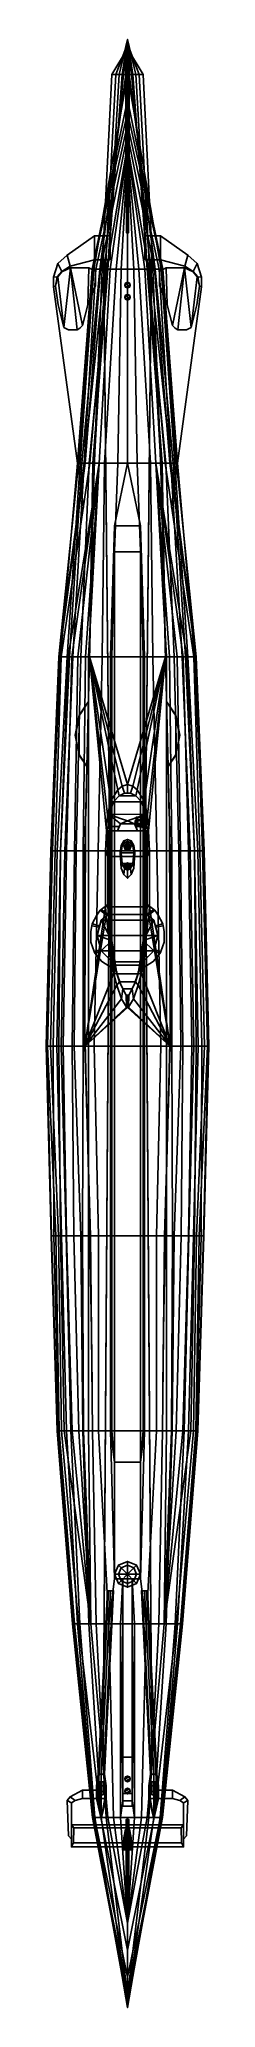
# Model space of a CAD drawing. Extents: x -3.2 to 3.2, y -38.1 to 38.1.
import ezdxf

# ---------------------------------------------------------------- set-up
doc = ezdxf.new("R2010")
doc.units = 0
doc.layers.get('0').update_dxf_attribs({"linetype": 'CONTINUOUS'})
doc.layers.add('RAILINGS', color=6, linetype='CONTINUOUS')
doc.layers.add('TOWER', color=3, linetype='CONTINUOUS')

msp = doc.modelspace()

# ---------------------------------------------------------------- linework, layer by layer
for points in [[(0, 37.96, 2.34), (0, 38.13, 1.94), (-0.33, 36.77, 1.82), (-0.45, 36.77, 2.16)], [(0, 38.13, 1.94), (0, 38.13, 1.63), (-0.21, 36.77, 1.44), (-0.33, 36.77, 1.82)], [(0, 38.13, 1.63), (0, 37.77, 1.14), (-0.15, 36.77, 1.14), (-0.21, 36.77, 1.44)], [(0.21, 36.77, 1.44), (0.15, 36.77, 1.14), (0, 37.77, 1.14), (0, 38.13, 1.63)], [(0.33, 36.77, 1.82), (0.21, 36.77, 1.44), (0, 38.13, 1.63), (0, 38.13, 1.94)], [(0.45, 36.77, 2.16), (0.33, 36.77, 1.82), (0, 38.13, 1.94), (0, 37.96, 2.34)], [(0, 37.77, 2.47), (0, 37.96, 2.34), (-0.45, 36.77, 2.16), (-0.61, 36.77, 2.47)], [(0, 37.77, 2.47), (0, 37.77, 2.47), (-0.61, 36.77, 2.47), (0.61, 36.77, 2.47)], [(0, 37.77, 1.14), (0, 37.47, 0.63), (-0.07, 36.77, 0.63), (-0.15, 36.77, 1.14)], [(0, 37.47, 0.63), (0, 36.77, -0.04), (0, 36.77, -0.04), (-0.07, 36.77, 0.63)], [(-0.07, 33.3, 3.82), (-0.07, 37.42, 2.47), (-0.07, 37.15, 2.47), (-0.07, 33.25, 3.68)], [(0.07, 37.215, 2.537), (0.07, 37.42, 2.47), (-0.07, 37.42, 2.47), (-0.07, 37.215, 2.537)], [(0.61, 36.77, 2.47), (0.45, 36.77, 2.16), (0, 37.96, 2.34), (0, 37.77, 2.47)], [(0.15, 36.77, 1.14), (0.07, 36.77, 0.63), (0, 37.47, 0.63), (0, 37.77, 1.14)], [(0.07, 36.77, 0.63), (0, 36.77, -0.04), (0, 36.77, -0.04), (0, 37.47, 0.63)], [(0.07, 37.15, 2.47), (0.07, 37.42, 2.47), (0.07, 33.3, 3.82), (0.07, 33.25, 3.68)], [(0, 36.77, -0.04), (0, 35.79, -1.05), (-1.37, 29.22, -1.05), (-1.31, 29.22, -0.64)], [(-0.07, 36.77, 0.63), (0, 36.77, -0.04), (-1.31, 29.22, -0.64), (-1.07, 29.22, -0.04)], [(-0.15, 36.77, 1.14), (-0.07, 36.77, 0.63), (-1.07, 29.22, -0.04), (-0.89, 29.22, 0.39)], [(-0.61, 36.77, 2.47), (-0.45, 36.77, 2.16), (-0.85, 29.22, 1.82), (-0.98, 29.22, 2.16)], [(-0.21, 36.77, 1.44), (-0.15, 36.77, 1.14), (-0.89, 29.22, 0.39), (-0.76, 29.22, 0.91)], [(-0.45, 36.77, 2.16), (-0.33, 36.77, 1.82), (-0.76, 29.22, 1.44), (-0.85, 29.22, 1.82)], [(-0.33, 36.77, 1.82), (-0.21, 36.77, 1.44), (-0.76, 29.22, 0.91), (-0.76, 29.22, 1.44)], [(0.07, 36.902, 2.772), (0.07, 37.215, 2.537), (-0.07, 37.215, 2.537), (-0.07, 36.902, 2.772)], [(-0.07, 36.902, 2.772), (-0.07, 37.215, 2.537), (-0.07, 37.215, 2.537), (-0.07, 36.795, 2.675)], [(-0.07, 33.25, 3.68), (-0.07, 37.15, 2.47), (0.07, 37.15, 2.47), (0.07, 33.25, 3.68)], [(0.07, 36.795, 2.675), (0.07, 36.902, 2.772), (-0.07, 36.902, 2.772), (-0.07, 36.795, 2.675)], [(-0.07, 36.483, 2.909), (-0.07, 36.795, 2.675), (-0.07, 36.795, 2.675), (-0.07, 36.376, 2.812)], [(0.07, 36.483, 2.909), (0.07, 36.795, 2.675), (-0.07, 36.795, 2.675), (-0.07, 36.483, 2.909)], [(1.07, 29.22, -0.04), (1.31, 29.22, -0.64), (0, 36.77, -0.04), (0.07, 36.77, 0.63)], [(1.31, 29.22, -0.64), (1.37, 29.22, -1.05), (0, 35.79, -1.05), (0, 36.77, -0.04)], [(0.07, 37.215, 2.537), (0.07, 37.215, 2.537), (0.07, 36.902, 2.772), (0.07, 36.795, 2.675)], [(0.07, 36.795, 2.675), (0.07, 36.795, 2.675), (0.07, 36.483, 2.909), (0.07, 36.376, 2.812)], [(0.89, 29.22, 0.39), (1.07, 29.22, -0.04), (0.07, 36.77, 0.63), (0.15, 36.77, 1.14)], [(0.76, 29.22, 0.91), (0.89, 29.22, 0.39), (0.15, 36.77, 1.14), (0.21, 36.77, 1.44)], [(0.76, 29.22, 1.44), (0.76, 29.22, 0.91), (0.21, 36.77, 1.44), (0.33, 36.77, 1.82)], [(0.85, 29.22, 1.82), (0.76, 29.22, 1.44), (0.33, 36.77, 1.82), (0.45, 36.77, 2.16)], [(0.98, 29.22, 2.16), (0.85, 29.22, 1.82), (0.45, 36.77, 2.16), (0.61, 36.77, 2.47)], [(0.07, 36.376, 2.812), (0.07, 36.483, 2.909), (-0.07, 36.483, 2.909), (-0.07, 36.376, 2.812)], [(0.07, 36.064, 3.046), (0.07, 36.376, 2.812), (-0.07, 36.376, 2.812), (-0.07, 36.064, 3.046)], [(-0.07, 36.064, 3.046), (-0.07, 36.376, 2.812), (-0.07, 36.376, 2.812), (-0.07, 35.957, 2.949)], [(0.07, 35.957, 2.949), (0.07, 36.064, 3.046), (-0.07, 36.064, 3.046), (-0.07, 35.957, 2.949)], [(-0.07, 35.645, 3.183), (-0.07, 35.957, 2.949), (-0.07, 35.957, 2.949), (-0.07, 35.538, 3.087)], [(0.07, 35.645, 3.183), (0.07, 35.957, 2.949), (-0.07, 35.957, 2.949), (-0.07, 35.645, 3.183)], [(0.07, 36.376, 2.812), (0.07, 36.376, 2.812), (0.07, 36.064, 3.046), (0.07, 35.957, 2.949)], [(0.07, 35.957, 2.949), (0.07, 35.957, 2.949), (0.07, 35.645, 3.183), (0.07, 35.538, 3.087)], [(0, 35.79, -1.05), (0, 35.3, -1.43), (-1.36, 29.22, -1.43), (-1.37, 29.22, -1.05)], [(0, 35.3, -1.43), (0, 34.85, -1.76), (-1.23, 29.22, -1.76), (-1.36, 29.22, -1.43)], [(0.07, 35.538, 3.087), (0.07, 35.645, 3.183), (-0.07, 35.645, 3.183), (-0.07, 35.538, 3.087)], [(0.07, 35.226, 3.321), (0.07, 35.538, 3.087), (-0.07, 35.538, 3.087), (-0.07, 35.226, 3.321)], [(-0.07, 35.226, 3.321), (-0.07, 35.538, 3.087), (-0.07, 35.538, 3.087), (-0.07, 35.119, 3.224)], [(0.07, 35.119, 3.224), (0.07, 35.226, 3.321), (-0.07, 35.226, 3.321), (-0.07, 35.119, 3.224)], [(-0.07, 34.807, 3.458), (-0.07, 35.119, 3.224), (-0.07, 35.119, 3.224), (-0.07, 34.7, 3.361)], [(0.07, 34.807, 3.458), (0.07, 35.119, 3.224), (-0.07, 35.119, 3.224), (-0.07, 34.807, 3.458)], [(0, 35.33, 2.41), (-0.04, 35.29, 2.4), (-0.04, 35.43, 3.01), (0, 35.47, 3)], [(-0.04, 35.29, 2.4), (0, 35.25, 2.4), (0, 35.39, 3.02), (-0.04, 35.43, 3.01)], [(1.37, 29.22, -1.05), (1.36, 29.22, -1.43), (0, 35.3, -1.43), (0, 35.79, -1.05)], [(0.04, 35.29, 2.4), (0, 35.33, 2.41), (0, 35.47, 3), (0.04, 35.43, 3.01)], [(0, 35.25, 2.4), (0.04, 35.29, 2.4), (0.04, 35.43, 3.01), (0, 35.39, 3.02)], [(1.36, 29.22, -1.43), (1.23, 29.22, -1.76), (0, 34.85, -1.76), (0, 35.3, -1.43)], [(0.07, 35.538, 3.087), (0.07, 35.538, 3.087), (0.07, 35.226, 3.321), (0.07, 35.119, 3.224)], [(0.07, 35.119, 3.224), (0.07, 35.119, 3.224), (0.07, 34.807, 3.458), (0.07, 34.7, 3.361)], [(0, 34.85, -1.76), (0, 34.45, -2.02), (-1.05, 29.22, -2.02), (-1.23, 29.22, -1.76)], [(0, 34.45, -2.02), (0, 34.03, -2.25), (-0.82, 29.22, -2.25), (-1.05, 29.22, -2.02)], [(0.07, 34.7, 3.361), (0.07, 34.807, 3.458), (-0.07, 34.807, 3.458), (-0.07, 34.7, 3.361)], [(0.07, 34.388, 3.595), (0.07, 34.7, 3.361), (-0.07, 34.7, 3.361), (-0.07, 34.388, 3.595)], [(-0.07, 34.388, 3.595), (-0.07, 34.7, 3.361), (-0.07, 34.7, 3.361), (-0.07, 34.281, 3.498)], [(0.07, 34.281, 3.498), (0.07, 34.388, 3.595), (-0.07, 34.388, 3.595), (-0.07, 34.281, 3.498)], [(1.23, 29.22, -1.76), (1.05, 29.22, -2.02), (0, 34.45, -2.02), (0, 34.85, -1.76)], [(1.05, 29.22, -2.02), (0.82, 29.22, -2.25), (0, 34.03, -2.25), (0, 34.45, -2.02)], [(0.07, 34.7, 3.361), (0.07, 34.7, 3.361), (0.07, 34.388, 3.595), (0.07, 34.281, 3.498)], [(0, 34.03, -2.25), (0, 33.86, -2.36), (-0.67, 29.22, -2.36), (-0.82, 29.22, -2.25)], [(0, 33.86, -2.36), (0, 33.69, -2.47), (-0.44, 29.22, -2.47), (-0.67, 29.22, -2.36)], [(0, 33.69, -2.47), (0, 33.56, -2.53), (-0.24, 29.22, -2.53), (-0.44, 29.22, -2.47)], [(0, 33.56, -2.53), (0, 30.22, -2.58), (0, 29.22, -2.58), (-0.24, 29.22, -2.53)], [(-0.07, 33.969, 3.733), (-0.07, 34.281, 3.498), (-0.07, 34.281, 3.498), (-0.07, 33.862, 3.636)], [(0.07, 33.969, 3.733), (0.07, 34.281, 3.498), (-0.07, 34.281, 3.498), (-0.07, 33.969, 3.733)], [(0.07, 33.862, 3.636), (0.07, 33.969, 3.733), (-0.07, 33.969, 3.733), (-0.07, 33.862, 3.636)], [(-0.07, 33.55, 3.87), (-0.07, 33.862, 3.636), (-0.07, 33.862, 3.636), (-0.07, 33.443, 3.773)], [(0.07, 33.55, 3.87), (0.07, 33.862, 3.636), (-0.07, 33.862, 3.636), (-0.07, 33.55, 3.87)], [(0.82, 29.22, -2.25), (0.67, 29.22, -2.36), (0, 33.88, -2.36), (0, 34.03, -2.25)], [(0.67, 29.22, -2.36), (0.44, 29.22, -2.47), (0, 33.69, -2.47), (0, 33.88, -2.36)], [(0.44, 29.22, -2.47), (0.24, 29.22, -2.53), (0, 33.56, -2.53), (0, 33.69, -2.47)], [(0.24, 29.22, -2.53), (0, 29.22, -2.58), (0, 30.22, -2.58), (0, 33.56, -2.53)], [(0.07, 34.281, 3.498), (0.07, 34.281, 3.498), (0.07, 33.969, 3.733), (0.07, 33.862, 3.636)], [(0.07, 33.862, 3.636), (0.07, 33.862, 3.636), (0.07, 33.55, 3.87), (0.07, 33.443, 3.773)], [(0.07, 33.443, 3.773), (0.07, 33.55, 3.87), (-0.07, 33.55, 3.87), (-0.07, 33.443, 3.773)], [(0.07, 33.3, 3.82), (0.07, 33.443, 3.773), (-0.07, 33.443, 3.773), (-0.07, 33.3, 3.82)], [(0.07, 33.25, 3.68), (0.07, 33.3, 3.82), (-0.07, 33.3, 3.82), (-0.07, 33.25, 3.68)], [(0, 32.95, 2.31), (-0.04, 32.91, 2.31), (-0.04, 33.29, 3.67), (0, 33.33, 3.66)], [(-0.04, 30.64, 2.21), (0, 30.6, 2.21), (0, 33.3, 3.82), (-0.04, 33.28, 3.76)], [(-0.04, 32.91, 2.31), (0, 32.87, 2.3), (0, 33.25, 3.68), (-0.04, 33.29, 3.67)], [(0, 30.68, 2.21), (-0.04, 30.64, 2.21), (-0.04, 33.28, 3.76), (0, 33.25, 3.68)], [(0.04, 32.91, 2.31), (0, 32.95, 2.31), (0, 33.33, 3.66), (0.04, 33.29, 3.67)], [(0, 30.6, 2.21), (0.04, 30.64, 2.21), (0.04, 33.28, 3.76), (0, 33.3, 3.82)], [(0, 32.87, 2.3), (0.04, 32.91, 2.31), (0.04, 33.29, 3.67), (0, 33.25, 3.68)], [(0.04, 30.64, 2.21), (0, 30.68, 2.21), (0, 33.25, 3.68), (0.04, 33.28, 3.76)], [(-1.28, 30.52, -2.24), (-1.28, 29.59, -2.24), (-2.23, 29.34, -2.24), (-2.35, 29.77, -2.24)], [(-2.23, 29.34, -2.14), (-1.28, 29.59, -2.14), (-1.28, 30.52, -2.14), (-2.35, 29.77, -2.14)], [(-2.35, 29.77, -2.14), (-1.28, 30.52, -2.14), (-1.28, 30.52, -2.24), (-2.35, 29.77, -2.24)], [(-0.68, 29.59, -2.24), (-1.28, 29.59, -2.24), (-1.28, 30.52, -2.24), (-0.68, 30.52, -2.24)], [(-1.28, 30.52, -2.14), (-1.28, 29.59, -2.14), (-0.68, 29.59, -2.14), (-0.68, 30.52, -2.14)], [(-0.68, 30.52, -2.24), (-1.28, 30.52, -2.24), (-1.28, 30.52, -2.14), (-0.68, 30.52, -2.14)], [(1.28, 29.59, -2.24), (0.68, 29.59, -2.24), (0.68, 30.52, -2.24), (1.28, 30.52, -2.24)], [(0.68, 30.52, -2.14), (0.68, 29.59, -2.14), (1.28, 29.59, -2.14), (1.28, 30.52, -2.14)], [(1.28, 30.52, -2.24), (0.68, 30.52, -2.24), (0.68, 30.52, -2.14), (1.28, 30.52, -2.14)], [(1.28, 30.52, -2.14), (1.28, 29.59, -2.14), (2.23, 29.34, -2.14), (2.35, 29.77, -2.14)], [(2.23, 29.34, -2.24), (1.28, 29.59, -2.24), (1.28, 30.52, -2.24), (2.35, 29.77, -2.24)], [(2.35, 29.77, -2.24), (1.28, 30.52, -2.24), (1.28, 30.52, -2.14), (2.35, 29.77, -2.14)], [(-2.35, 29.77, -2.24), (-2.23, 29.34, -2.24), (-2.55, 29.14, -2.24), (-2.71, 29.44, -2.24)], [(-2.71, 29.44, -2.14), (-2.35, 29.77, -2.14), (-2.35, 29.77, -2.24), (-2.71, 29.44, -2.24)], [(-2.55, 29.14, -2.14), (-2.23, 29.34, -2.14), (-2.35, 29.77, -2.14), (-2.71, 29.44, -2.14)], [(-0.7, 7.44, 6.45), (-0.93, 30.13, 2.19), (-0.93, 29.95, 2.18), (-0.7, 7.44, 6.39)], [(-0.7, 7.44, 6.39), (-0.93, 29.95, 2.18), (-0.93, 30.13, 2.19), (-0.7, 7.44, 6.45)], [(0.7, 7.44, 6.45), (0.93, 30.13, 2.19), (0.93, 29.95, 2.18), (0.7, 7.44, 6.39)], [(0.7, 7.44, 6.39), (0.93, 29.95, 2.18), (0.93, 30.13, 2.19), (0.7, 7.44, 6.45)], [(2.55, 29.14, -2.24), (2.23, 29.34, -2.24), (2.35, 29.77, -2.24), (2.71, 29.44, -2.24)], [(2.35, 29.77, -2.14), (2.23, 29.34, -2.14), (2.55, 29.14, -2.14), (2.71, 29.44, -2.14)], [(2.71, 29.44, -2.24), (2.35, 29.77, -2.24), (2.35, 29.77, -2.14), (2.71, 29.44, -2.14)], [(-2.71, 29.44, -2.24), (-2.55, 29.14, -2.24), (-2.73, 28.93, -2.24), (-2.88, 28.92, -2.24)], [(-2.88, 28.92, -2.14), (-2.71, 29.44, -2.14), (-2.71, 29.44, -2.24), (-2.88, 28.92, -2.24)], [(-2.73, 28.93, -2.14), (-2.55, 29.14, -2.14), (-2.71, 29.44, -2.14), (-2.88, 28.92, -2.14)], [(-2.73, 28.93, -2.24), (-2.55, 29.14, -2.24), (-2.55, 29.14, -2.14), (-2.73, 28.93, -2.14)], [(-2.55, 29.12, -2.24), (-2.22, 29.28, -2.24), (-2.47, 26.97, -2.24), (-2.71, 28.93, -2.24)], [(-2.47, 26.97, -2.14), (-2.22, 29.28, -2.14), (-2.55, 29.12, -2.14), (-2.71, 28.93, -2.14)], [(-2.71, 28.93, -2.14), (-2.55, 29.12, -2.14), (-2.55, 29.12, -2.24), (-2.71, 28.93, -2.24)], [(-2.55, 29.14, -2.24), (-2.23, 29.34, -2.24), (-2.23, 29.34, -2.14), (-2.55, 29.14, -2.14)], [(-2.55, 29.12, -2.14), (-2.22, 29.28, -2.14), (-2.22, 29.28, -2.24), (-2.55, 29.12, -2.24)], [(-2.47, 26.97, -2.24), (-2.22, 29.28, -2.24), (-1.96, 26.88, -2.24), (-2.3, 26.88, -2.24)], [(-1.96, 26.88, -2.14), (-2.22, 29.28, -2.14), (-2.47, 26.97, -2.14), (-2.3, 26.88, -2.14)], [(-2.23, 29.34, -2.24), (-1.28, 29.59, -2.24), (-1.28, 29.59, -2.14), (-2.23, 29.34, -2.14)], [(-2.22, 29.28, -2.14), (-1.5, 29.28, -2.14), (-1.5, 29.28, -2.24), (-2.22, 29.28, -2.24)], [(-1.96, 26.88, -2.24), (-2.22, 29.28, -2.24), (-1.75, 27.05, -2.24), (-1.85, 26.94, -2.24)], [(-1.75, 27.05, -2.14), (-2.22, 29.28, -2.14), (-1.96, 26.88, -2.14), (-1.85, 26.94, -2.14)], [(-2.22, 29.28, -2.24), (-1.5, 29.28, -2.24), (-1.54, 27.84, -2.24), (-1.75, 27.05, -2.24)], [(-1.54, 27.84, -2.14), (-1.5, 29.28, -2.14), (-2.22, 29.28, -2.14), (-1.75, 27.05, -2.14)], [(-1.37, 29.22, -1.05), (-1.36, 29.22, -1.43), (-1.9, 21.71, -1.43), (-1.94, 21.71, -1.05)], [(-1.31, 29.22, -0.64), (-1.37, 29.22, -1.05), (-1.94, 21.71, -1.05), (-1.84, 21.71, -0.3)], [(-1.36, 29.22, -1.43), (-1.23, 29.22, -1.76), (-1.69, 21.71, -1.96), (-1.9, 21.71, -1.43)], [(-1.07, 29.22, -0.04), (-1.31, 29.22, -0.64), (-1.84, 21.71, -0.3), (-1.77, 21.71, -0.04)], [(-0.89, 29.22, 0.39), (-1.07, 29.22, -0.04), (-1.77, 21.71, -0.04), (-1.68, 21.71, 0.21)], [(-1.23, 29.22, -1.76), (-1.05, 29.22, -2.02), (-1.64, 21.71, -2.02), (-1.69, 21.71, -1.96)], [(-0.76, 29.22, 0.91), (-0.89, 29.22, 0.39), (-1.68, 21.71, 0.21), (-1.49, 21.71, 0.91)], [(-1.05, 29.22, -2.02), (-0.82, 29.22, -2.25), (-1.46, 21.71, -2.25), (-1.64, 21.71, -2.02)], [(-1.5, 29.28, -2.24), (-1.25, 29.15, -2.24), (-1.25, 28.59, -2.24), (-1.54, 27.84, -2.24)], [(-1.25, 28.59, -2.14), (-1.25, 29.15, -2.14), (-1.5, 29.28, -2.14), (-1.54, 27.84, -2.14)], [(-1.5, 29.28, -2.14), (-1.25, 29.15, -2.14), (-1.25, 29.15, -2.24), (-1.5, 29.28, -2.24)], [(-0.76, 29.22, 1.44), (-0.76, 29.22, 0.91), (-1.49, 21.71, 0.91), (-1.35, 21.71, 1.44)], [(-0.82, 29.22, -2.25), (-0.67, 29.22, -2.36), (-1.1, 21.71, -2.54), (-1.46, 21.71, -2.25)], [(-0.85, 29.22, 1.82), (-0.76, 29.22, 1.44), (-1.35, 21.71, 1.44), (-1.3, 21.71, 1.82)], [(-0.98, 29.22, 2.16), (-0.85, 29.22, 1.82), (-1.3, 21.71, 1.82)], [(-0.68, 29.59, -2.14), (-1.28, 29.59, -2.14), (-1.28, 29.59, -2.24), (-0.68, 29.59, -2.24)], [(-1.25, 28.59, -2.24), (-1.25, 29.15, -2.24), (-1.25, 29.15, -2.14), (-1.25, 28.59, -2.14)], [(-0.67, 29.22, -2.36), (-0.44, 29.22, -2.47), (-0.9, 21.71, -2.67), (-1.1, 21.71, -2.54)], [(-0.44, 29.22, -2.47), (-0.24, 29.22, -2.53), (-0.37, 21.71, -2.95), (-0.9, 21.71, -2.67)], [(-0.24, 29.22, -2.53), (0, 29.22, -2.58), (0, 21.71, -3.06), (-0.37, 21.71, -2.95)], [(0.37, 21.71, -2.95), (0, 21.71, -3.06), (0, 29.22, -2.58), (0.24, 29.22, -2.53)], [(0.9, 21.71, -2.67), (0.37, 21.71, -2.95), (0.24, 29.22, -2.53), (0.44, 29.22, -2.47)], [(1.1, 21.71, -2.54), (0.9, 21.71, -2.67), (0.44, 29.22, -2.47), (0.67, 29.22, -2.36)], [(1.46, 21.71, -2.25), (1.1, 21.71, -2.54), (0.67, 29.22, -2.36), (0.82, 29.22, -2.25)], [(1.28, 29.59, -2.14), (0.68, 29.59, -2.14), (0.68, 29.59, -2.24), (1.28, 29.59, -2.24)], [(1.3, 21.71, 1.82), (1.35, 21.71, 1.44), (0.76, 29.22, 1.44), (0.85, 29.22, 1.82)], [(1.49, 21.71, 0.91), (1.68, 21.71, 0.21), (0.89, 29.22, 0.39), (0.76, 29.22, 0.91)], [(1.35, 21.71, 1.44), (1.49, 21.71, 0.91), (0.76, 29.22, 0.91), (0.76, 29.22, 1.44)], [(1.64, 21.71, -2.02), (1.46, 21.71, -2.25), (0.82, 29.22, -2.25), (1.05, 29.22, -2.02)], [(0.85, 29.22, 1.82), (0.98, 29.22, 2.16), (1.3, 21.71, 1.82)], [(1.68, 21.71, 0.21), (1.77, 21.71, -0.04), (1.07, 29.22, -0.04), (0.89, 29.22, 0.39)], [(1.69, 21.71, -1.96), (1.64, 21.71, -2.02), (1.05, 29.22, -2.02), (1.23, 29.22, -1.76)], [(1.77, 21.71, -0.04), (1.84, 21.71, -0.3), (1.31, 29.22, -0.64), (1.07, 29.22, -0.04)], [(1.9, 21.71, -1.43), (1.69, 21.71, -1.96), (1.23, 29.22, -1.76), (1.36, 29.22, -1.43)], [(1.5, 29.28, -2.24), (1.25, 29.15, -2.24), (1.25, 29.15, -2.14), (1.5, 29.28, -2.14)], [(1.5, 29.28, -2.14), (1.25, 29.15, -2.14), (1.25, 28.59, -2.14), (1.54, 27.84, -2.14)], [(1.25, 28.59, -2.24), (1.25, 29.15, -2.24), (1.5, 29.28, -2.24), (1.54, 27.84, -2.24)], [(1.25, 28.59, -2.14), (1.25, 29.15, -2.14), (1.25, 29.15, -2.24), (1.25, 28.59, -2.24)], [(2.23, 29.34, -2.14), (1.28, 29.59, -2.14), (1.28, 29.59, -2.24), (2.23, 29.34, -2.24)], [(1.84, 21.71, -0.3), (1.94, 21.71, -1.05), (1.37, 29.22, -1.05), (1.31, 29.22, -0.64)], [(1.94, 21.71, -1.05), (1.9, 21.71, -1.43), (1.36, 29.22, -1.43), (1.37, 29.22, -1.05)], [(2.22, 29.28, -2.14), (1.5, 29.28, -2.14), (1.54, 27.84, -2.14), (1.75, 27.05, -2.14)], [(1.54, 27.84, -2.24), (1.5, 29.28, -2.24), (2.22, 29.28, -2.24), (1.75, 27.05, -2.24)], [(2.22, 29.28, -2.24), (1.5, 29.28, -2.24), (1.5, 29.28, -2.14), (2.22, 29.28, -2.14)], [(1.75, 27.05, -2.24), (2.22, 29.28, -2.24), (1.96, 26.88, -2.24), (1.85, 26.94, -2.24)], [(1.96, 26.88, -2.14), (2.22, 29.28, -2.14), (1.75, 27.05, -2.14), (1.85, 26.94, -2.14)], [(2.47, 26.97, -2.14), (2.22, 29.28, -2.14), (1.96, 26.88, -2.14), (2.3, 26.88, -2.14)], [(1.96, 26.88, -2.24), (2.22, 29.28, -2.24), (2.47, 26.97, -2.24), (2.3, 26.88, -2.24)], [(2.55, 29.12, -2.14), (2.22, 29.28, -2.14), (2.47, 26.97, -2.14), (2.71, 28.93, -2.14)], [(2.47, 26.97, -2.24), (2.22, 29.28, -2.24), (2.55, 29.12, -2.24), (2.71, 28.93, -2.24)], [(2.55, 29.12, -2.24), (2.22, 29.28, -2.24), (2.22, 29.28, -2.14), (2.55, 29.12, -2.14)], [(2.55, 29.14, -2.14), (2.23, 29.34, -2.14), (2.23, 29.34, -2.24), (2.55, 29.14, -2.24)], [(2.71, 29.44, -2.14), (2.55, 29.14, -2.14), (2.73, 28.93, -2.14), (2.88, 28.92, -2.14)], [(2.73, 28.93, -2.24), (2.55, 29.14, -2.24), (2.71, 29.44, -2.24), (2.88, 28.92, -2.24)], [(2.73, 28.93, -2.14), (2.55, 29.14, -2.14), (2.55, 29.14, -2.24), (2.73, 28.93, -2.24)], [(2.71, 28.93, -2.24), (2.55, 29.12, -2.24), (2.55, 29.12, -2.14), (2.71, 28.93, -2.14)], [(2.88, 28.92, -2.24), (2.71, 29.44, -2.24), (2.71, 29.44, -2.14), (2.88, 28.92, -2.14)], [(-2.88, 28.92, -2.24), (-2.73, 28.93, -2.24), (-2.8, 28.57, -2.24), (-2.88, 28.54, -2.24)], [(-2.8, 28.57, -2.14), (-2.73, 28.93, -2.14), (-2.88, 28.92, -2.14), (-2.88, 28.54, -2.14)], [(-2.88, 28.54, -2.14), (-2.88, 28.92, -2.14), (-2.88, 28.92, -2.24), (-2.88, 28.54, -2.24)], [(-2.88, 28.54, -2.24), (-2.8, 28.57, -2.24), (-2.8, 28.57, -2.14), (-2.88, 28.54, -2.14)], [(-1.71, 20, -2.24), (-2.88, 28.54, -2.24), (-2.88, 28.54, -2.14), (-1.71, 20, -2.14)], [(-1.71, 20, -2.14), (-2.88, 28.54, -2.14), (-2.88, 28.54, -2.24), (-1.71, 20, -2.24)], [(-2.8, 28.57, -2.24), (-2.73, 28.93, -2.24), (-2.73, 28.93, -2.14), (-2.8, 28.57, -2.14)], [(-2.8, 28.57, -2.14), (-2.71, 28.93, -2.14), (-2.71, 28.93, -2.24), (-2.8, 28.57, -2.24)], [(-2.8, 28.57, -2.24), (-2.71, 28.93, -2.24), (-2.47, 26.97, -2.24), (-2.7, 27.84, -2.24)], [(-2.47, 26.97, -2.14), (-2.71, 28.93, -2.14), (-2.8, 28.57, -2.14), (-2.7, 27.84, -2.14)], [(-2.7, 27.84, -2.14), (-2.8, 28.57, -2.14), (-2.8, 28.57, -2.24), (-2.7, 27.84, -2.24)], [(-1.54, 27.84, -2.24), (-1.25, 28.59, -2.24), (-1.25, 28.59, -2.14), (-1.54, 27.84, -2.14)], [(-0.11, 28.61, 2.41), (0.078, 28.688, 2.41), (0, 28.72, 2.41), (-0.078, 28.688, 2.41)], [(-0.078, 28.688, 2.13), (-0.11, 28.61, 2.13), (-0.11, 28.61, 2.41), (-0.078, 28.688, 2.41)], [(-0.078, 28.532, 2.41), (0.11, 28.61, 2.41), (0.078, 28.688, 2.41), (-0.11, 28.61, 2.41)], [(-0.11, 28.61, 2.13), (-0.078, 28.532, 2.12), (-0.078, 28.532, 2.41), (-0.11, 28.61, 2.41)], [(-0.11, 28.14, 2.41), (0.078, 28.218, 2.41), (0, 28.25, 2.41), (-0.078, 28.218, 2.41)], [(-0.078, 28.218, 2.11), (-0.11, 28.14, 2.1), (-0.11, 28.14, 2.41), (-0.078, 28.218, 2.41)], [(-0.078, 28.062, 2.41), (0.11, 28.14, 2.41), (0.078, 28.218, 2.41), (-0.11, 28.14, 2.41)], [(0, 28.72, 2.13), (-0.078, 28.688, 2.13), (-0.078, 28.688, 2.41), (0, 28.72, 2.41)], [(0, 28.5, 2.41), (0.078, 28.532, 2.41), (0.11, 28.61, 2.41), (-0.078, 28.532, 2.41)], [(-0.078, 28.532, 2.12), (0, 28.5, 2.12), (0, 28.5, 2.41), (-0.078, 28.532, 2.41)], [(0, 28.25, 2.11), (-0.078, 28.218, 2.11), (-0.078, 28.218, 2.41), (0, 28.25, 2.41)], [(0.078, 28.688, 2.13), (0, 28.72, 2.13), (0, 28.72, 2.41), (0.078, 28.688, 2.41)], [(0, 28.5, 2.12), (0.078, 28.532, 2.12), (0.078, 28.532, 2.41), (0, 28.5, 2.41)], [(0.078, 28.218, 2.11), (0, 28.25, 2.11), (0, 28.25, 2.41), (0.078, 28.218, 2.41)], [(0.11, 28.61, 2.13), (0.078, 28.688, 2.13), (0.078, 28.688, 2.41), (0.11, 28.61, 2.41)], [(0.078, 28.532, 2.12), (0.11, 28.61, 2.13), (0.11, 28.61, 2.41), (0.078, 28.532, 2.41)], [(0.11, 28.14, 2.1), (0.078, 28.218, 2.11), (0.078, 28.218, 2.41), (0.11, 28.14, 2.41)], [(1.54, 27.84, -2.14), (1.25, 28.59, -2.14), (1.25, 28.59, -2.24), (1.54, 27.84, -2.24)], [(1.71, 20, -2.24), (2.88, 28.54, -2.24), (2.88, 28.54, -2.14), (1.71, 20, -2.14)], [(1.71, 20, -2.14), (2.88, 28.54, -2.14), (2.88, 28.54, -2.24), (1.71, 20, -2.24)], [(2.8, 28.57, -2.14), (2.71, 28.93, -2.14), (2.47, 26.97, -2.14), (2.7, 27.84, -2.14)], [(2.47, 26.97, -2.24), (2.71, 28.93, -2.24), (2.8, 28.57, -2.24), (2.7, 27.84, -2.24)], [(2.7, 27.84, -2.24), (2.8, 28.57, -2.24), (2.8, 28.57, -2.14), (2.7, 27.84, -2.14)], [(2.8, 28.57, -2.24), (2.71, 28.93, -2.24), (2.71, 28.93, -2.14), (2.8, 28.57, -2.14)], [(2.88, 28.92, -2.14), (2.73, 28.93, -2.14), (2.8, 28.57, -2.14), (2.88, 28.54, -2.14)], [(2.8, 28.57, -2.24), (2.73, 28.93, -2.24), (2.88, 28.92, -2.24), (2.88, 28.54, -2.24)], [(2.8, 28.57, -2.14), (2.73, 28.93, -2.14), (2.73, 28.93, -2.24), (2.8, 28.57, -2.24)], [(2.88, 28.54, -2.14), (2.8, 28.57, -2.14), (2.8, 28.57, -2.24), (2.88, 28.54, -2.24)], [(2.88, 28.54, -2.24), (2.88, 28.92, -2.24), (2.88, 28.92, -2.14), (2.88, 28.54, -2.14)], [(-2.7, 27.84, -2.24), (-2.47, 26.97, -2.24), (-2.47, 26.97, -2.14), (-2.7, 27.84, -2.14)], [(-1.75, 27.05, -2.24), (-1.54, 27.84, -2.24), (-1.54, 27.84, -2.14), (-1.75, 27.05, -2.14)], [(-0.11, 28.14, 2.1), (-0.078, 28.062, 2.1), (-0.078, 28.062, 2.41), (-0.11, 28.14, 2.41)], [(0, 28.03, 2.41), (0.078, 28.062, 2.41), (0.11, 28.14, 2.41), (-0.078, 28.062, 2.41)], [(-0.078, 28.062, 2.1), (0, 28.03, 2.1), (0, 28.03, 2.41), (-0.078, 28.062, 2.41)], [(0, 28.03, 2.1), (0.078, 28.062, 2.1), (0.078, 28.062, 2.41), (0, 28.03, 2.41)], [(0.078, 28.062, 2.1), (0.11, 28.14, 2.1), (0.11, 28.14, 2.41), (0.078, 28.062, 2.41)], [(1.75, 27.05, -2.14), (1.54, 27.84, -2.14), (1.54, 27.84, -2.24), (1.75, 27.05, -2.24)], [(2.7, 27.84, -2.14), (2.47, 26.97, -2.14), (2.47, 26.97, -2.24), (2.7, 27.84, -2.24)], [(-2.3, 26.88, -2.14), (-2.47, 26.97, -2.14), (-2.47, 26.97, -2.24), (-2.3, 26.88, -2.24)], [(-2.3, 26.88, -2.24), (-1.96, 26.88, -2.24), (-1.96, 26.88, -2.14), (-2.3, 26.88, -2.14)], [(-1.85, 26.94, -2.14), (-1.96, 26.88, -2.14), (-1.96, 26.88, -2.24), (-1.85, 26.94, -2.24)], [(-1.85, 26.94, -2.24), (-1.75, 27.05, -2.24), (-1.75, 27.05, -2.14), (-1.85, 26.94, -2.14)], [(1.85, 26.94, -2.14), (1.75, 27.05, -2.14), (1.75, 27.05, -2.24), (1.85, 26.94, -2.24)], [(1.85, 26.94, -2.24), (1.96, 26.88, -2.24), (1.96, 26.88, -2.14), (1.85, 26.94, -2.14)], [(2.3, 26.88, -2.14), (1.96, 26.88, -2.14), (1.96, 26.88, -2.24), (2.3, 26.88, -2.24)], [(2.3, 26.88, -2.24), (2.47, 26.97, -2.24), (2.47, 26.97, -2.14), (2.3, 26.88, -2.14)], [(-1.9, 21.71, -1.43), (-1.69, 21.71, -1.96), (-2.67, 14.21, -1.96), (-2.67, 14.21, -1.43)], [(-1.69, 21.71, -1.96), (-1.64, 21.71, -2.02), (-2.66, 14.21, -2.02), (-2.67, 14.21, -1.96)], [(-1.94, 21.71, -1.05), (-1.9, 21.71, -1.43), (-2.67, 14.21, -1.43), (-2.6, 14.21, -1.05)], [(-1.64, 21.71, -2.02), (-1.46, 21.71, -2.25), (-2.58, 14.21, -2.25), (-2.66, 14.21, -2.02)], [(-1.84, 21.71, -0.3), (-1.94, 21.71, -1.05), (-2.6, 14.21, -1.05), (-2.34, 14.21, -0.3)], [(-1.46, 21.71, -2.25), (-1.1, 21.71, -2.54), (-2.31, 14.21, -2.54), (-2.58, 14.21, -2.25)], [(-1.77, 21.71, -0.04), (-1.84, 21.71, -0.3), (-2.34, 14.21, -0.3), (-2.26, 14.21, -0.04)], [(-1.1, 21.71, -2.54), (-1.1, 21.71, -2.54), (-2.17, 14.21, -2.64), (-2.31, 14.21, -2.54)], [(-1.68, 21.71, 0.21), (-1.77, 21.71, -0.04), (-2.26, 14.21, -0.04), (-2.13, 14.21, 0.21)], [(-1.1, 21.71, -2.54), (-1.1, 21.71, -2.54), (-1.93, 14.21, -2.72), (-2.17, 14.21, -2.64)], [(-1.49, 21.71, 0.91), (-1.68, 21.71, 0.21), (-2.13, 14.21, 0.21), (-1.81, 14.21, 0.91)], [(-1.1, 21.71, -2.54), (-1.1, 21.71, -2.54), (-1.63, 14.21, -2.72), (-1.93, 14.21, -2.72)], [(-1.35, 21.71, 1.44), (-1.49, 21.71, 0.91), (-1.81, 14.21, 0.91), (-1.48, 14.21, 1.36)], [(-1.1, 21.71, -2.54), (-1.1, 21.71, -2.54), (-1.51, 14.21, -2.67), (-1.63, 14.21, -2.72)], [(-1.1, 21.71, -2.54), (-0.9, 21.71, -2.67), (-0.98, 14.21, -3.01), (-1.51, 14.21, -2.67)], [(-1.3, 21.71, 1.82), (-1.35, 21.71, 1.44), (-1.48, 14.21, 1.36)], [(-0.9, 21.71, -2.67), (-0.37, 21.71, -2.95), (-0.66, 14.21, -3.2), (-0.98, 14.21, -3.01)], [(-0.37, 21.71, -2.95), (0, 21.71, -3.06), (-0.51, 19.28, -3.12), (-0.66, 14.21, -3.2)], [(0.66, 14.21, -3.2), (0.51, 19.28, -3.12), (0, 21.71, -3.06), (0.37, 21.71, -2.95)], [(0.98, 14.21, -3.01), (0.66, 14.21, -3.2), (0.37, 21.71, -2.95), (0.9, 21.71, -2.67)], [(1.51, 14.21, -2.67), (0.98, 14.21, -3.01), (0.9, 21.71, -2.67), (1.1, 21.71, -2.54)], [(2.17, 14.21, -2.64), (1.93, 14.21, -2.72), (1.1, 21.71, -2.54)], [(2.31, 14.21, -2.54), (2.17, 14.21, -2.64), (1.1, 21.71, -2.54)], [(1.63, 14.21, -2.72), (1.51, 14.21, -2.67), (1.1, 21.71, -2.54)], [(1.93, 14.21, -2.72), (1.63, 14.21, -2.72), (1.1, 21.71, -2.54)], [(2.58, 14.21, -2.25), (2.31, 14.21, -2.54), (1.1, 21.71, -2.54), (1.46, 21.71, -2.25)], [(1.35, 21.71, 1.44), (1.3, 21.71, 1.82), (1.48, 14.21, 1.36)], [(1.48, 14.21, 1.36), (1.81, 14.21, 0.91), (1.49, 21.71, 0.91), (1.35, 21.71, 1.44)], [(2.66, 14.21, -2.02), (2.58, 14.21, -2.25), (1.46, 21.71, -2.25), (1.64, 21.71, -2.02)], [(1.81, 14.21, 0.91), (2.13, 14.21, 0.21), (1.68, 21.71, 0.21), (1.49, 21.71, 0.91)], [(2.67, 14.21, -1.96), (2.66, 14.21, -2.02), (1.64, 21.71, -2.02), (1.69, 21.71, -1.96)], [(2.13, 14.21, 0.21), (2.26, 14.21, -0.04), (1.77, 21.71, -0.04), (1.68, 21.71, 0.21)], [(2.67, 14.21, -1.43), (2.67, 14.21, -1.96), (1.69, 21.71, -1.96), (1.9, 21.71, -1.43)], [(2.26, 14.21, -0.04), (2.34, 14.21, -0.3), (1.84, 21.71, -0.3), (1.77, 21.71, -0.04)], [(2.34, 14.21, -0.3), (2.6, 14.21, -1.05), (1.94, 21.71, -1.05), (1.84, 21.71, -0.3)], [(2.6, 14.21, -1.05), (2.67, 14.21, -1.43), (1.9, 21.71, -1.43), (1.94, 21.71, -1.05)], [(-0.66, 14.21, -3.75), (-0.66, 14.21, -3.2), (-0.51, 19.28, -3.12), (-0.51, 18.28, -3.73)], [(0.51, 18.28, -3.73), (-0.51, 18.28, -3.73), (-0.51, 19.28, -3.12), (0.51, 19.28, -3.12)], [(0.51, 18.28, -3.73), (0.51, 19.28, -3.12), (0.66, 14.21, -3.2), (0.66, 14.21, -3.75)], [(-0.61, 14.21, -3.86), (-0.66, 14.21, -3.75), (-0.51, 18.28, -3.73)], [(-0.51, 14.21, -3.93), (-0.61, 14.21, -3.86), (-0.51, 18.28, -3.73)], [(0.51, 14.21, -3.93), (-0.51, 14.21, -3.93), (-0.51, 18.28, -3.73), (0.51, 18.28, -3.73)], [(0.51, 18.28, -3.73), (0.51, 18.28, -3.73), (0.61, 14.21, -3.86), (0.51, 14.21, -3.93)], [(0.51, 18.28, -3.73), (0.51, 18.28, -3.73), (0.66, 14.21, -3.75), (0.61, 14.21, -3.86)], [(-2.67, 14.21, -1.96), (-2.66, 14.21, -2.02), (-2.92, 6.69, -2.02), (-2.98, 6.69, -1.77)], [(-2.6, 14.21, -1.05), (-2.67, 14.21, -1.43), (-2.98, 6.69, -1.22), (-2.96, 6.69, -1.05)], [(-2.67, 14.21, -1.43), (-2.67, 14.21, -1.96), (-2.98, 6.69, -1.77), (-2.98, 6.69, -1.22)], [(-2.34, 14.21, -0.3), (-2.6, 14.21, -1.05), (-2.96, 6.69, -1.05), (-2.73, 6.69, -0.3)], [(-2.66, 14.21, -2.02), (-2.58, 14.21, -2.25), (-2.81, 6.69, -2.25), (-2.92, 6.69, -2.02)], [(-2.58, 14.21, -2.25), (-2.31, 14.21, -2.54), (-2.6, 6.69, -2.54), (-2.81, 6.69, -2.25)], [(-2.26, 14.21, -0.04), (-2.34, 14.21, -0.3), (-2.73, 6.69, -0.3), (-2.6, 6.69, -0.04)], [(-2.31, 14.21, -2.54), (-2.17, 14.21, -2.64), (-2.37, 6.69, -2.71), (-2.6, 6.69, -2.54)], [(-2.13, 14.21, 0.21), (-2.26, 14.21, -0.04), (-2.6, 6.69, -0.04), (-2.44, 6.69, 0.21)], [(-1.81, 14.21, 0.91), (-2.13, 14.21, 0.21), (-2.44, 6.69, 0.21), (-1.99, 6.69, 0.91)], [(-2.17, 14.21, -2.64), (-1.93, 14.21, -2.72), (-2.06, 6.69, -2.83), (-2.37, 6.69, -2.71)], [(-1.93, 14.21, -2.72), (-1.63, 14.21, -2.72), (-1.72, 6.69, -2.83), (-2.06, 6.69, -2.83)], [(-1.48, 14.21, 1.36), (-1.81, 14.21, 0.91), (-1.99, 6.69, 0.91), (-1.66, 6.69, 1.36)], [(-1.63, 14.21, -2.72), (-1.51, 14.21, -2.67), (-1.51, 6.69, -2.74), (-1.72, 6.69, -2.83)], [(-1.51, 14.21, -2.67), (-0.98, 14.21, -3.01), (-1.14, 6.69, -3.01), (-1.51, 6.69, -2.74)], [(-0.98, 14.21, -3.01), (-0.66, 14.21, -3.2), (-0.66, 6.69, -3.29), (-1.14, 6.69, -3.01)], [(-0.66, 6.69, -3.75), (-0.66, 6.69, -3.29), (-0.66, 14.21, -3.2), (-0.66, 14.21, -3.75)], [(-0.61, 6.69, -3.86), (-0.66, 6.69, -3.75), (-0.66, 14.21, -3.75), (-0.61, 14.21, -3.86)], [(-0.51, 6.69, -3.93), (-0.61, 6.69, -3.86), (-0.61, 14.21, -3.86), (-0.51, 14.21, -3.93)], [(0.51, 6.69, -3.93), (-0.51, 6.69, -3.93), (-0.51, 14.21, -3.93), (0.51, 14.21, -3.93)], [(0.51, 14.21, -3.93), (0.61, 14.21, -3.86), (0.61, 6.69, -3.86), (0.51, 6.69, -3.93)], [(0.61, 14.21, -3.86), (0.66, 14.21, -3.75), (0.66, 6.69, -3.75), (0.61, 6.69, -3.86)], [(0.66, 14.21, -3.75), (0.66, 14.21, -3.2), (0.66, 6.69, -3.29), (0.66, 6.69, -3.75)], [(1.14, 6.69, -3.01), (0.66, 6.69, -3.29), (0.66, 14.21, -3.2), (0.98, 14.21, -3.01)], [(1.51, 6.69, -2.74), (1.14, 6.69, -3.01), (0.98, 14.21, -3.01), (1.51, 14.21, -2.67)], [(1.66, 6.69, 1.36), (1.99, 6.69, 0.91), (1.81, 14.21, 0.91), (1.48, 14.21, 1.36)], [(1.72, 6.69, -2.83), (1.51, 6.69, -2.74), (1.51, 14.21, -2.67), (1.63, 14.21, -2.72)], [(2.06, 6.69, -2.83), (1.72, 6.69, -2.83), (1.63, 14.21, -2.72), (1.93, 14.21, -2.72)], [(1.99, 6.69, 0.91), (2.44, 6.69, 0.21), (2.13, 14.21, 0.21), (1.81, 14.21, 0.91)], [(2.37, 6.69, -2.71), (2.06, 6.69, -2.83), (1.93, 14.21, -2.72), (2.17, 14.21, -2.64)], [(2.44, 6.69, 0.21), (2.6, 6.69, -0.04), (2.26, 14.21, -0.04), (2.13, 14.21, 0.21)], [(2.6, 6.69, -2.54), (2.37, 6.69, -2.71), (2.17, 14.21, -2.64), (2.31, 14.21, -2.54)], [(2.6, 6.69, -0.04), (2.73, 6.69, -0.3), (2.34, 14.21, -0.3), (2.26, 14.21, -0.04)], [(2.81, 6.69, -2.25), (2.6, 6.69, -2.54), (2.31, 14.21, -2.54), (2.58, 14.21, -2.25)], [(2.73, 6.69, -0.3), (2.96, 6.69, -1.05), (2.6, 14.21, -1.05), (2.34, 14.21, -0.3)], [(2.92, 6.69, -2.02), (2.81, 6.69, -2.25), (2.58, 14.21, -2.25), (2.66, 14.21, -2.02)], [(2.96, 6.69, -1.05), (2.98, 6.69, -1.22), (2.67, 14.21, -1.43), (2.6, 14.21, -1.05)], [(2.98, 6.69, -1.77), (2.92, 6.69, -2.02), (2.66, 14.21, -2.02), (2.67, 14.21, -1.96)], [(2.98, 6.69, -1.22), (2.98, 6.69, -1.77), (2.67, 14.21, -1.96), (2.67, 14.21, -1.43)], [(-0.7, 7.3, 6.45), (-0.94, -28.59, 1.36), (-0.94, -28.28, 1.36), (-0.7, 7.3, 6.39)], [(-0.7, 7.3, 6.39), (-0.94, -28.28, 1.36), (-0.94, -28.59, 1.36), (-0.7, 7.3, 6.45)], [(0.7, 7.3, 6.39), (0.94, -28.28, 1.36), (0.94, -28.59, 1.36), (0.7, 7.3, 6.45)], [(0.7, 7.3, 6.45), (0.94, -28.59, 1.36), (0.94, -28.28, 1.36), (0.7, 7.3, 6.39)], [(-2.98, 6.69, -1.77), (-2.92, 6.69, -2.02), (-3.11, -0.88, -2.02), (-3.16, -0.88, -1.79)], [(-2.96, 6.69, -1.05), (-2.98, 6.69, -1.22), (-3.16, -0.88, -1.26), (-3.14, -0.88, -1.05)], [(-2.98, 6.69, -1.22), (-2.98, 6.69, -1.77), (-3.16, -0.88, -1.79), (-3.16, -0.88, -1.26)], [(-2.73, 6.69, -0.3), (-2.96, 6.69, -1.05), (-3.14, -0.88, -1.05), (-2.89, -0.88, -0.3)], [(-2.92, 6.69, -2.02), (-2.81, 6.69, -2.25), (-2.99, -0.88, -2.25), (-3.11, -0.88, -2.02)], [(-2.81, 6.69, -2.25), (-2.6, 6.69, -2.54), (-2.67, -0.88, -2.65), (-2.99, -0.88, -2.25)], [(-2.6, 6.69, -0.04), (-2.73, 6.69, -0.3), (-2.89, -0.88, -0.3), (-2.75, -0.88, -0.04)], [(-2.44, 6.69, 0.21), (-2.6, 6.69, -0.04), (-2.75, -0.88, -0.04), (-2.58, -0.88, 0.21)], [(-2.6, 6.69, -2.54), (-2.37, 6.69, -2.71), (-2.5, -0.88, -2.81), (-2.67, -0.88, -2.65)], [(-1.99, 6.69, 0.91), (-2.44, 6.69, 0.21), (-2.58, -0.88, 0.21), (-2.07, -0.88, 0.91)], [(-2.37, 6.69, -2.71), (-2.06, 6.69, -2.83), (-2.15, -0.88, -2.94), (-2.5, -0.88, -2.81)], [(-2.06, 6.69, -2.83), (-1.72, 6.69, -2.83), (-1.72, -0.88, -2.94), (-2.15, -0.88, -2.94)], [(-1.66, 6.69, 1.36), (-1.99, 6.69, 0.91), (-2.07, -0.88, 0.91), (-1.66, -0.88, 1.36)], [(-1.72, 6.69, -2.83), (-1.51, 6.69, -2.74), (-1.51, -0.88, -2.84), (-1.72, -0.88, -2.94)], [(-1.51, 6.69, -2.74), (-1.14, 6.69, -3.01), (-1.3, -0.88, -3.01), (-1.51, -0.88, -2.84)], [(-1.14, 6.69, -3.01), (-0.66, 6.69, -3.29), (-0.66, -0.88, -3.39), (-1.3, -0.88, -3.01)], [(-0.66, -0.88, -3.75), (-0.66, -0.88, -3.39), (-0.66, 6.69, -3.29), (-0.66, 6.69, -3.75)], [(-0.61, -0.88, -3.86), (-0.66, -0.88, -3.75), (-0.66, 6.69, -3.75), (-0.61, 6.69, -3.86)], [(-0.51, -0.88, -3.93), (-0.61, -0.88, -3.86), (-0.61, 6.69, -3.86), (-0.51, 6.69, -3.93)], [(0.51, -0.88, -3.93), (-0.51, -0.88, -3.93), (-0.51, 6.69, -3.93), (0.51, 6.69, -3.93)], [(0.51, 6.69, -3.93), (0.61, 6.69, -3.86), (0.61, -0.88, -3.86), (0.51, -0.88, -3.93)], [(0.61, 6.69, -3.86), (0.66, 6.69, -3.75), (0.66, -0.88, -3.75), (0.61, -0.88, -3.86)], [(0.66, 6.69, -3.75), (0.66, 6.69, -3.29), (0.66, -0.88, -3.39), (0.66, -0.88, -3.75)], [(1.3, -0.88, -3.01), (0.66, -0.88, -3.39), (0.66, 6.69, -3.29), (1.14, 6.69, -3.01)], [(1.51, -0.88, -2.84), (1.3, -0.88, -3.01), (1.14, 6.69, -3.01), (1.51, 6.69, -2.74)], [(1.72, -0.88, -2.94), (1.51, -0.88, -2.84), (1.51, 6.69, -2.74), (1.72, 6.69, -2.83)], [(1.66, -0.88, 1.36), (2.07, -0.88, 0.91), (1.99, 6.69, 0.91), (1.66, 6.69, 1.36)], [(2.15, -0.88, -2.94), (1.72, -0.88, -2.94), (1.72, 6.69, -2.83), (2.06, 6.69, -2.83)], [(2.07, -0.88, 0.91), (2.58, -0.88, 0.21), (2.44, 6.69, 0.21), (1.99, 6.69, 0.91)], [(2.5, -0.88, -2.81), (2.15, -0.88, -2.94), (2.06, 6.69, -2.83), (2.37, 6.69, -2.71)], [(2.67, -0.88, -2.65), (2.5, -0.88, -2.81), (2.37, 6.69, -2.71), (2.6, 6.69, -2.54)], [(2.58, -0.88, 0.21), (2.75, -0.88, -0.04), (2.6, 6.69, -0.04), (2.44, 6.69, 0.21)], [(2.99, -0.88, -2.25), (2.67, -0.88, -2.65), (2.6, 6.69, -2.54), (2.81, 6.69, -2.25)], [(2.75, -0.88, -0.04), (2.89, -0.88, -0.3), (2.73, 6.69, -0.3), (2.6, 6.69, -0.04)], [(2.89, -0.88, -0.3), (3.14, -0.88, -1.05), (2.96, 6.69, -1.05), (2.73, 6.69, -0.3)], [(3.11, -0.88, -2.02), (2.99, -0.88, -2.25), (2.81, 6.69, -2.25), (2.92, 6.69, -2.02)], [(3.16, -0.88, -1.79), (3.11, -0.88, -2.02), (2.92, 6.69, -2.02), (2.98, 6.69, -1.77)], [(3.14, -0.88, -1.05), (3.16, -0.88, -1.26), (2.98, 6.69, -1.22), (2.96, 6.69, -1.05)], [(3.16, -0.88, -1.26), (3.16, -0.88, -1.79), (2.98, 6.69, -1.77), (2.98, 6.69, -1.22)], [(-3.16, -0.88, -1.79), (-3.11, -0.88, -2.02), (-2.79, -8.23, -2.02), (-2.97, -8.23, -1.61)], [(-3.14, -0.88, -1.05), (-3.16, -0.88, -1.26), (-2.97, -8.23, -1.18), (-2.95, -8.23, -1.05)], [(-3.16, -0.88, -1.26), (-3.16, -0.88, -1.79), (-2.97, -8.23, -1.61), (-2.97, -8.23, -1.18)], [(-2.89, -0.88, -0.3), (-3.14, -0.88, -1.05), (-2.95, -8.23, -1.05), (-2.87, -8.23, -0.68)], [(-3.11, -0.88, -2.02), (-2.99, -0.88, -2.25), (-2.68, -8.23, -2.25), (-2.79, -8.23, -2.02)], [(-2.99, -0.88, -2.25), (-2.67, -0.88, -2.65), (-2.6, -8.23, -2.36), (-2.68, -8.23, -2.25)], [(-2.75, -0.88, -0.04), (-2.89, -0.88, -0.3), (-2.87, -8.23, -0.68), (-2.56, -8.23, -0.04)], [(-2.58, -0.88, 0.21), (-2.75, -0.88, -0.04), (-2.56, -8.23, -0.04), (-2.38, -8.23, 0.21)], [(-2.67, -0.88, -2.65), (-2.5, -0.88, -2.81), (-2.37, -8.23, -2.58), (-2.6, -8.23, -2.36)], [(-2.07, -0.88, 0.91), (-2.58, -0.88, 0.21), (-2.38, -8.23, 0.21), (-1.82, -8.23, 0.91)], [(-2.5, -0.88, -2.81), (-2.15, -0.88, -2.94), (-2.08, -8.23, -2.7), (-2.37, -8.23, -2.58)], [(-2.15, -0.88, -2.94), (-1.72, -0.88, -2.94), (-1.75, -8.23, -2.7), (-2.08, -8.23, -2.7)], [(-1.66, -0.88, 1.36), (-2.07, -0.88, 0.91), (-1.82, -8.23, 0.91), (-1.44, -8.23, 1.36)], [(-1.72, -0.88, -2.94), (-1.51, -0.88, -2.84), (-1.51, -8.23, -2.63), (-1.75, -8.23, -2.7)], [(-1.51, -0.88, -2.84), (-1.3, -0.88, -3.01), (-1.13, -8.23, -2.95), (-1.51, -8.23, -2.63)], [(-1.3, -0.88, -3.01), (-0.66, -0.88, -3.39), (-0.66, -8.23, -3.2), (-1.13, -8.23, -2.95)], [(-0.66, -8.23, -3.75), (-0.66, -8.23, -3.2), (-0.66, -0.88, -3.39), (-0.66, -0.88, -3.75)], [(-0.61, -8.23, -3.86), (-0.66, -8.23, -3.75), (-0.66, -0.88, -3.75), (-0.61, -0.88, -3.86)], [(-0.51, -8.23, -3.93), (-0.61, -8.23, -3.86), (-0.61, -0.88, -3.86), (-0.51, -0.88, -3.93)], [(0.51, -8.23, -3.93), (-0.51, -8.23, -3.93), (-0.51, -0.88, -3.93), (0.51, -0.88, -3.93)], [(0.51, -0.88, -3.93), (0.61, -0.88, -3.86), (0.61, -8.23, -3.86), (0.51, -8.23, -3.93)], [(0.61, -0.88, -3.86), (0.66, -0.88, -3.75), (0.66, -8.23, -3.75), (0.61, -8.23, -3.86)], [(0.66, -0.88, -3.75), (0.66, -0.88, -3.39), (0.66, -8.23, -3.2), (0.66, -8.23, -3.75)], [(1.13, -8.23, -2.95), (0.66, -8.23, -3.2), (0.66, -0.88, -3.39), (1.3, -0.88, -3.01)], [(1.51, -8.23, -2.63), (1.13, -8.23, -2.95), (1.3, -0.88, -3.01), (1.51, -0.88, -2.84)], [(1.44, -8.23, 1.36), (1.82, -8.23, 0.91), (2.07, -0.88, 0.91), (1.66, -0.88, 1.36)], [(1.75, -8.23, -2.7), (1.51, -8.23, -2.63), (1.51, -0.88, -2.84), (1.72, -0.88, -2.94)], [(2.08, -8.23, -2.7), (1.75, -8.23, -2.7), (1.72, -0.88, -2.94), (2.15, -0.88, -2.94)], [(1.82, -8.23, 0.91), (2.38, -8.23, 0.21), (2.58, -0.88, 0.21), (2.07, -0.88, 0.91)], [(2.37, -8.23, -2.58), (2.08, -8.23, -2.7), (2.15, -0.88, -2.94), (2.5, -0.88, -2.81)], [(2.6, -8.23, -2.36), (2.37, -8.23, -2.58), (2.5, -0.88, -2.81), (2.67, -0.88, -2.65)], [(2.38, -8.23, 0.21), (2.56, -8.23, -0.04), (2.75, -0.88, -0.04), (2.58, -0.88, 0.21)], [(2.56, -8.23, -0.04), (2.87, -8.23, -0.68), (2.89, -0.88, -0.3), (2.75, -0.88, -0.04)], [(2.68, -8.23, -2.25), (2.6, -8.23, -2.36), (2.67, -0.88, -2.65), (2.99, -0.88, -2.25)], [(2.79, -8.23, -2.02), (2.68, -8.23, -2.25), (2.99, -0.88, -2.25), (3.11, -0.88, -2.02)], [(2.97, -8.23, -1.61), (2.79, -8.23, -2.02), (3.11, -0.88, -2.02), (3.16, -0.88, -1.79)], [(2.87, -8.23, -0.68), (2.95, -8.23, -1.05), (3.14, -0.88, -1.05), (2.89, -0.88, -0.3)], [(2.95, -8.23, -1.05), (2.97, -8.23, -1.18), (3.16, -0.88, -1.26), (3.14, -0.88, -1.05)], [(2.97, -8.23, -1.18), (2.97, -8.23, -1.61), (3.16, -0.88, -1.79), (3.16, -0.88, -1.26)], [(-2.95, -8.23, -1.05), (-2.97, -8.23, -1.18), (-2.73, -15.78, -1.18), (-2.72, -15.78, -1.05)], [(-2.97, -8.23, -1.61), (-2.79, -8.23, -2.02), (-2.66, -15.78, -1.7), (-2.73, -15.78, -1.34)], [(-2.87, -8.23, -0.68), (-2.95, -8.23, -1.05), (-2.72, -15.78, -1.05), (-2.67, -15.78, -0.68)], [(-2.56, -8.23, -0.04), (-2.87, -8.23, -0.68), (-2.67, -15.78, -0.68), (-2.37, -15.78, -0.04)], [(-2.79, -8.23, -2.02), (-2.68, -8.23, -2.25), (-2.56, -15.78, -1.9), (-2.66, -15.78, -1.7)], [(-2.68, -8.23, -2.25), (-2.6, -8.23, -2.36), (-2.46, -15.78, -2.05), (-2.56, -15.78, -1.9)], [(-2.6, -8.23, -2.36), (-2.37, -8.23, -2.58), (-2.15, -15.78, -2.31), (-2.46, -15.78, -2.05)], [(-2.38, -8.23, 0.21), (-2.56, -8.23, -0.04), (-2.37, -15.78, -0.04), (-2.2, -15.78, 0.21)], [(-1.82, -8.23, 0.91), (-2.38, -8.23, 0.21), (-2.2, -15.78, 0.21), (-1.74, -15.78, 0.86)], [(-2.37, -8.23, -2.58), (-2.08, -8.23, -2.7), (-1.89, -15.78, -2.39), (-2.15, -15.78, -2.31)], [(-2.08, -8.23, -2.7), (-1.75, -8.23, -2.7), (-1.71, -15.78, -2.39), (-1.89, -15.78, -2.39)], [(-1.44, -8.23, 1.36), (-1.82, -8.23, 0.91), (-1.74, -15.78, 0.86), (-1.36, -15.78, 1.36)], [(-1.75, -8.23, -2.7), (-1.51, -8.23, -2.63), (-1.51, -15.78, -2.33), (-1.71, -15.78, -2.39)], [(-1.51, -8.23, -2.63), (-1.13, -8.23, -2.95), (-1.13, -15.78, -2.73), (-1.51, -15.78, -2.33)], [(-1.13, -8.23, -2.95), (-0.66, -8.23, -3.2), (-0.66, -15.78, -3.01), (-1.13, -15.78, -2.73)], [(-0.66, -15.78, -3.75), (-0.66, -15.78, -3.01), (-0.66, -8.23, -3.2), (-0.66, -8.23, -3.75)], [(-0.61, -15.78, -3.86), (-0.66, -15.78, -3.75), (-0.66, -8.23, -3.75), (-0.61, -8.23, -3.86)], [(-0.51, -15.78, -3.93), (-0.61, -15.78, -3.86), (-0.61, -8.23, -3.86), (-0.51, -8.23, -3.93)], [(0.51, -15.78, -3.93), (-0.51, -15.78, -3.93), (-0.51, -8.23, -3.93), (0.51, -8.23, -3.93)], [(0.51, -8.23, -3.93), (0.61, -8.23, -3.86), (0.61, -15.78, -3.86), (0.51, -15.78, -3.93)], [(0.61, -8.23, -3.86), (0.66, -8.23, -3.75), (0.66, -15.78, -3.75), (0.61, -15.78, -3.86)], [(0.66, -8.23, -3.75), (0.66, -8.23, -3.2), (0.66, -15.78, -3.01), (0.66, -15.78, -3.75)], [(1.13, -15.78, -2.73), (0.66, -15.78, -3.01), (0.66, -8.23, -3.2), (1.13, -8.23, -2.95)], [(1.51, -15.78, -2.33), (1.13, -15.78, -2.73), (1.13, -8.23, -2.95), (1.51, -8.23, -2.63)], [(1.36, -15.78, 1.36), (1.74, -15.78, 0.86), (1.82, -8.23, 0.91), (1.44, -8.23, 1.36)], [(1.71, -15.78, -2.39), (1.51, -15.78, -2.33), (1.51, -8.23, -2.63), (1.75, -8.23, -2.7)], [(1.89, -15.78, -2.39), (1.71, -15.78, -2.39), (1.75, -8.23, -2.7), (2.08, -8.23, -2.7)], [(1.74, -15.78, 0.86), (2.2, -15.78, 0.21), (2.38, -8.23, 0.21), (1.82, -8.23, 0.91)], [(2.15, -15.78, -2.31), (1.89, -15.78, -2.39), (2.08, -8.23, -2.7), (2.37, -8.23, -2.58)], [(2.46, -15.78, -2.05), (2.15, -15.78, -2.31), (2.37, -8.23, -2.58), (2.6, -8.23, -2.36)], [(2.2, -15.78, 0.21), (2.37, -15.78, -0.04), (2.56, -8.23, -0.04), (2.38, -8.23, 0.21)], [(2.37, -15.78, -0.04), (2.67, -15.78, -0.68), (2.87, -8.23, -0.68), (2.56, -8.23, -0.04)], [(2.56, -15.78, -1.9), (2.46, -15.78, -2.05), (2.6, -8.23, -2.36), (2.68, -8.23, -2.25)], [(2.66, -15.78, -1.7), (2.56, -15.78, -1.9), (2.68, -8.23, -2.25), (2.79, -8.23, -2.02)], [(2.73, -15.78, -1.34), (2.66, -15.78, -1.7), (2.79, -8.23, -2.02), (2.97, -8.23, -1.61)], [(2.67, -15.78, -0.68), (2.72, -15.78, -1.05), (2.95, -8.23, -1.05), (2.87, -8.23, -0.68)], [(2.72, -15.78, -1.05), (2.73, -15.78, -1.18), (2.97, -8.23, -1.18), (2.95, -8.23, -1.05)], [(-2.73, -15.78, -1.34), (-2.66, -15.78, -1.7), (-2.06, -23.26, -1.12), (-2.14, -23.26, -0.71)], [(-2.72, -15.78, -1.05), (-2.73, -15.78, -1.18), (-2.14, -23.26, -0.62), (-2.13, -23.26, -0.49)], [(-2.67, -15.78, -0.68), (-2.72, -15.78, -1.05), (-2.13, -23.26, -0.49), (-2.07, -23.26, -0.33)], [(-2.37, -15.78, -0.04), (-2.67, -15.78, -0.68), (-2.07, -23.26, -0.33), (-1.95, -23.26, -0.04)], [(-2.66, -15.78, -1.7), (-2.56, -15.78, -1.9), (-1.9, -23.26, -1.53), (-2.06, -23.26, -1.12)], [(-2.56, -15.78, -1.9), (-2.46, -15.78, -2.05), (-1.42, -23.26, -2.05), (-1.9, -23.26, -1.53)], [(-2.46, -15.78, -2.05), (-2.15, -15.78, -2.31), (-1.42, -23.26, -2.05)], [(-2.2, -15.78, 0.21), (-2.37, -15.78, -0.04), (-1.95, -23.26, -0.04), (-1.85, -23.26, 0.21)], [(-1.74, -15.78, 0.86), (-2.2, -15.78, 0.21), (-1.85, -23.26, 0.21), (-1.5, -23.26, 0.86)], [(-2.15, -15.78, -2.31), (-1.89, -15.78, -2.39), (-1.42, -23.26, -2.05)], [(-1.89, -15.78, -2.39), (-1.71, -15.78, -2.39), (-1.42, -23.26, -2.05)], [(-1.36, -15.78, 1.36), (-1.74, -15.78, 0.86), (-1.5, -23.26, 0.86), (-1.22, -23.26, 1.36)], [(-1.71, -15.78, -2.39), (-1.51, -15.78, -2.33), (-1.42, -23.26, -2.05)], [(-1.51, -15.78, -2.33), (-1.13, -15.78, -2.73), (-0.72, -23.26, -2.35), (-1.42, -23.26, -2.05)], [(-0.51, -21.51, -2.65), (-0.72, -23.26, -2.35), (-1.13, -15.78, -2.73), (-0.66, -15.78, -3.01)], [(-0.51, -17, -3.75), (-0.51, -17, -3.75), (-0.66, -15.78, -3.75), (-0.61, -15.78, -3.86)], [(-0.51, -17, -3.75), (-0.51, -21.51, -2.65), (-0.66, -15.78, -3.01), (-0.66, -15.78, -3.75)], [(-0.51, -17, -3.75), (-0.51, -17, -3.75), (-0.61, -15.78, -3.86), (-0.51, -15.78, -3.93)], [(0.51, -17, -3.75), (-0.51, -17, -3.75), (-0.51, -15.78, -3.93), (0.51, -15.78, -3.93)], [(0.51, -15.78, -3.93), (0.61, -15.78, -3.86), (0.51, -17, -3.75)], [(0.61, -15.78, -3.86), (0.66, -15.78, -3.75), (0.51, -17, -3.75)], [(0.66, -15.78, -3.75), (0.66, -15.78, -3.01), (0.51, -21.51, -2.65), (0.51, -17, -3.75)], [(0.66, -15.78, -3.01), (1.13, -15.78, -2.73), (0.72, -23.26, -2.35), (0.51, -21.51, -2.65)], [(1.42, -23.26, -2.05), (0.72, -23.26, -2.35), (1.13, -15.78, -2.73), (1.51, -15.78, -2.33)], [(1.22, -23.26, 1.36), (1.5, -23.26, 0.86), (1.74, -15.78, 0.86), (1.36, -15.78, 1.36)], [(1.9, -23.26, -1.53), (1.42, -23.26, -2.05), (2.46, -15.78, -2.05), (2.56, -15.78, -1.9)], [(1.42, -23.26, -2.05), (1.42, -23.26, -2.05), (2.15, -15.78, -2.31), (2.46, -15.78, -2.05)], [(1.42, -23.26, -2.05), (1.42, -23.26, -2.05), (1.89, -15.78, -2.39), (2.15, -15.78, -2.31)], [(1.42, -23.26, -2.05), (1.42, -23.26, -2.05), (1.71, -15.78, -2.39), (1.89, -15.78, -2.39)], [(1.42, -23.26, -2.05), (1.42, -23.26, -2.05), (1.51, -15.78, -2.33), (1.71, -15.78, -2.39)], [(1.5, -23.26, 0.86), (1.85, -23.26, 0.21), (2.2, -15.78, 0.21), (1.74, -15.78, 0.86)], [(1.85, -23.26, 0.21), (1.95, -23.26, -0.04), (2.37, -15.78, -0.04), (2.2, -15.78, 0.21)], [(2.06, -23.26, -1.12), (1.9, -23.26, -1.53), (2.56, -15.78, -1.9), (2.66, -15.78, -1.7)], [(1.95, -23.26, -0.04), (2.07, -23.26, -0.33), (2.67, -15.78, -0.68), (2.37, -15.78, -0.04)], [(2.14, -23.26, -0.71), (2.06, -23.26, -1.12), (2.66, -15.78, -1.7), (2.73, -15.78, -1.34)], [(2.07, -23.26, -0.33), (2.13, -23.26, -0.49), (2.72, -15.78, -1.05), (2.67, -15.78, -0.68)], [(2.13, -23.26, -0.49), (2.14, -23.26, -0.62), (2.73, -15.78, -1.18), (2.72, -15.78, -1.05)], [(0.51, -21.51, -2.65), (-0.51, -21.51, -2.65), (-0.51, -17, -3.75), (0.51, -17, -3.75)], [(-0.25, -21.09, 1.45), (-0.354, -20.986, 1.36), (-0.5, -21.34, 1.36), (-0.354, -21.34, 1.45)], [(-0.354, -21.34, 1.45), (-0.5, -21.34, 1.36), (-0.354, -21.694, 1.36), (-0.25, -21.59, 1.45)], [(0, -20.986, 1.45), (0, -20.84, 1.36), (-0.354, -20.986, 1.36), (-0.25, -21.09, 1.45)], [(0, -21.34, 1.55), (-0.25, -21.09, 1.45), (-0.354, -21.34, 1.45), (0, -21.34, 1.55)], [(0, -21.34, 1.55), (-0.354, -21.34, 1.45), (-0.25, -21.59, 1.45), (0, -21.34, 1.55)], [(0, -21.34, 1.55), (0, -20.986, 1.45), (-0.25, -21.09, 1.45), (0, -21.34, 1.55)], [(0, -21.34, 1.55), (-0.25, -21.59, 1.45), (0, -21.694, 1.45), (0, -21.34, 1.55)], [(0.25, -21.09, 1.45), (0.354, -20.986, 1.36), (0, -20.84, 1.36), (0, -20.986, 1.45)], [(0, -21.34, 1.55), (0.25, -21.09, 1.45), (0, -20.986, 1.45), (0, -21.34, 1.55)], [(0, -21.34, 1.55), (0.354, -21.34, 1.45), (0.25, -21.09, 1.45), (0, -21.34, 1.55)], [(0, -21.34, 1.55), (0, -21.694, 1.45), (0.25, -21.59, 1.45), (0, -21.34, 1.55)], [(0, -21.34, 1.55), (0.25, -21.59, 1.45), (0.354, -21.34, 1.45), (0, -21.34, 1.55)], [(0.354, -21.34, 1.45), (0.5, -21.34, 1.36), (0.354, -20.986, 1.36), (0.25, -21.09, 1.45)], [(0.25, -21.59, 1.45), (0.354, -21.694, 1.36), (0.5, -21.34, 1.36), (0.354, -21.34, 1.45)], [(-1.14, -29.08, -2.37), (-1.105, -29.08, -2.285), (-0.745, -21.98, -2.285), (-0.78, -21.98, -2.37)], [(-1.105, -29.08, -2.455), (-1.14, -29.08, -2.37), (-0.78, -21.98, -2.37), (-0.745, -21.98, -2.455)], [(-1.105, -29.08, -2.285), (-1.02, -29.08, -2.25), (-0.66, -21.98, -2.25), (-0.745, -21.98, -2.285)], [(-1.02, -29.08, -2.49), (-1.105, -29.08, -2.455), (-0.745, -21.98, -2.455), (-0.66, -21.98, -2.49)], [(-1.02, -29.08, -2.25), (-0.935, -29.08, -2.285), (-0.575, -21.98, -2.285), (-0.66, -21.98, -2.25)], [(-0.935, -29.08, -2.455), (-1.02, -29.08, -2.49), (-0.66, -21.98, -2.49), (-0.575, -21.98, -2.455)], [(-0.935, -29.08, -2.285), (-0.9, -29.08, -2.37), (-0.54, -21.98, -2.37), (-0.575, -21.98, -2.285)], [(-0.9, -29.08, -2.37), (-0.935, -29.08, -2.455), (-0.575, -21.98, -2.455), (-0.54, -21.98, -2.37)], [(-0.27, -23.26, -2.45), (-0.72, -23.26, -2.35), (-0.51, -21.51, -2.65), (-0.18, -21.51, -2.65)], [(-0.25, -21.59, 1.45), (-0.354, -21.694, 1.36), (0, -21.84, 1.36), (0, -21.694, 1.45)], [(0, -21.694, 1.45), (0, -21.84, 1.36), (0.354, -21.694, 1.36), (0.25, -21.59, 1.45)], [(0.72, -23.26, -2.35), (0.27, -23.26, -2.45), (0.18, -21.51, -2.65), (0.51, -21.51, -2.65)], [(0.935, -29.08, -2.455), (0.9, -29.08, -2.37), (0.54, -21.98, -2.37), (0.575, -21.98, -2.455)], [(0.9, -29.08, -2.37), (0.935, -29.08, -2.285), (0.575, -21.98, -2.285), (0.54, -21.98, -2.37)], [(1.02, -29.08, -2.49), (0.935, -29.08, -2.455), (0.575, -21.98, -2.455), (0.66, -21.98, -2.49)], [(0.935, -29.08, -2.285), (1.02, -29.08, -2.25), (0.66, -21.98, -2.25), (0.575, -21.98, -2.285)], [(1.105, -29.08, -2.455), (1.02, -29.08, -2.49), (0.66, -21.98, -2.49), (0.745, -21.98, -2.455)], [(1.02, -29.08, -2.25), (1.105, -29.08, -2.285), (0.745, -21.98, -2.285), (0.66, -21.98, -2.25)], [(1.14, -29.08, -2.37), (1.105, -29.08, -2.455), (0.745, -21.98, -2.455), (0.78, -21.98, -2.37)], [(1.105, -29.08, -2.285), (1.14, -29.08, -2.37), (0.78, -21.98, -2.37), (0.745, -21.98, -2.285)], [(-2.14, -23.26, -0.71), (-2.06, -23.26, -1.12), (-1.28, -30.76, -0.76), (-1.36, -30.76, -0.47)], [(-2.13, -23.26, -0.49), (-2.14, -23.26, -0.62), (-1.36, -30.76, -0.27)], [(-2.07, -23.26, -0.33), (-2.13, -23.26, -0.49), (-1.36, -30.76, -0.27)], [(-1.95, -23.26, -0.04), (-2.07, -23.26, -0.33), (-1.36, -30.76, -0.27), (-1.32, -30.76, -0.04)], [(-2.06, -23.26, -1.12), (-1.9, -23.26, -1.53), (-1.04, -30.76, -1.14), (-1.28, -30.76, -0.76)], [(-1.85, -23.26, 0.21), (-1.95, -23.26, -0.04), (-1.32, -30.76, -0.04), (-1.27, -30.76, 0.21)], [(-1.9, -23.26, -1.53), (-1.42, -23.26, -2.05), (-0.77, -30.76, -1.38), (-1.04, -30.76, -1.14)], [(-1.5, -23.26, 0.86), (-1.85, -23.26, 0.21), (-1.27, -30.76, 0.21), (-1.03, -30.76, 0.86)], [(-1.22, -23.26, 1.36), (-1.5, -23.26, 0.86), (-1.03, -30.76, 0.86), (-0.83, -30.76, 1.36)], [(-1.42, -23.26, -2.05), (-0.72, -23.26, -2.35), (-0.54, -30.76, -1.51), (-0.77, -30.76, -1.38)], [(-0.72, -23.26, -2.35), (-0.27, -23.26, -2.45), (-0.27, -30.76, -1.61), (-0.54, -30.76, -1.51)], [(-0.27, -23.26, -2.45), (-0.27, -23.26, -2.45), (-0.18, -30.12, -1.85), (-0.27, -30.76, -1.61)], [(0.18, -30.12, -1.85), (0.27, -23.26, -2.45), (0.27, -30.76, -1.61)], [(0.54, -30.76, -1.51), (0.27, -30.76, -1.61), (0.27, -23.26, -2.45), (0.72, -23.26, -2.35)], [(0.77, -30.76, -1.38), (0.54, -30.76, -1.51), (0.72, -23.26, -2.35), (1.42, -23.26, -2.05)], [(1.04, -30.76, -1.14), (0.77, -30.76, -1.38), (1.42, -23.26, -2.05), (1.9, -23.26, -1.53)], [(0.83, -30.76, 1.36), (1.03, -30.76, 0.86), (1.5, -23.26, 0.86), (1.22, -23.26, 1.36)], [(1.03, -30.76, 0.86), (1.27, -30.76, 0.21), (1.85, -23.26, 0.21), (1.5, -23.26, 0.86)], [(1.28, -30.76, -0.76), (1.04, -30.76, -1.14), (1.9, -23.26, -1.53), (2.06, -23.26, -1.12)], [(1.27, -30.76, 0.21), (1.32, -30.76, -0.04), (1.95, -23.26, -0.04), (1.85, -23.26, 0.21)], [(1.36, -30.76, -0.47), (1.28, -30.76, -0.76), (2.06, -23.26, -1.12), (2.14, -23.26, -0.71)], [(1.32, -30.76, -0.04), (1.36, -30.76, -0.27), (2.07, -23.26, -0.33), (1.95, -23.26, -0.04)], [(1.36, -30.76, -0.27), (1.36, -30.76, -0.27), (2.13, -23.26, -0.49), (2.07, -23.26, -0.33)], [(1.36, -30.76, -0.27), (1.36, -30.76, -0.27), (2.14, -23.26, -0.62), (2.13, -23.26, -0.49)], [(-2.23, -29.96, -2.3), (-1.75, -29.7, -2.3), (-1.75, -29.7, -2.4), (-2.23, -29.96, -2.4)], [(-1.75, -29.7, -2.4), (-1.75, -30.03, -2.4), (-2.04, -30.1, -2.4), (-2.23, -29.96, -2.4)], [(-2.04, -30.1, -2.3), (-1.75, -30.03, -2.3), (-1.75, -29.7, -2.3), (-2.23, -29.96, -2.3)], [(-1.18, -29.7, -2.4), (-1.18, -30.03, -2.4), (-1.75, -30.03, -2.4), (-1.75, -29.7, -2.4)], [(-1.75, -29.7, -2.3), (-1.18, -29.7, -2.3), (-1.18, -29.7, -2.4), (-1.75, -29.7, -2.4)], [(-1.75, -30.03, -2.3), (-1.18, -30.03, -2.3), (-1.18, -29.7, -2.3), (-1.75, -29.7, -2.3)], [(-1.14, -29.08, -2.37), (-1.105, -29.08, -2.455), (-1.154, -29.53, -2.504), (-1.21, -29.53, -2.37)], [(-1.105, -29.08, -2.285), (-1.14, -29.08, -2.37), (-1.21, -29.53, -2.37), (-1.154, -29.53, -2.236)], [(-1.21, -30.03, -2.37), (-1.154, -30.03, -2.236), (-1.154, -29.53, -2.236), (-1.21, -29.53, -2.37)], [(-1.154, -30.03, -2.504), (-1.21, -30.03, -2.37), (-1.21, -29.53, -2.37), (-1.154, -29.53, -2.504)], [(-1.105, -29.08, -2.455), (-1.02, -29.08, -2.49), (-1.02, -29.53, -2.56), (-1.154, -29.53, -2.504)], [(-1.02, -29.08, -2.25), (-1.105, -29.08, -2.285), (-1.154, -29.53, -2.236), (-1.02, -29.53, -2.18)], [(-1.154, -30.03, -2.236), (-1.02, -30.03, -2.18), (-1.02, -29.53, -2.18), (-1.154, -29.53, -2.236)], [(-1.02, -30.03, -2.56), (-1.154, -30.03, -2.504), (-1.154, -29.53, -2.504), (-1.02, -29.53, -2.56)], [(-0.95, -29.38, -1.21), (-0.95, -29.53, -2.21), (-1.09, -29.53, -2.21), (-1.09, -29.38, -1.21)], [(-1.09, -29.38, -1.21), (-1.09, -29.53, -2.21), (-1.09, -29.89, -2.21), (-1.09, -29.76, -1.21)], [(-1.02, -29.08, -2.49), (-0.935, -29.08, -2.455), (-0.886, -29.53, -2.504), (-1.02, -29.53, -2.56)], [(-0.935, -29.08, -2.285), (-1.02, -29.08, -2.25), (-1.02, -29.53, -2.18), (-0.886, -29.53, -2.236)], [(-1.02, -30.03, -2.18), (-0.886, -30.03, -2.236), (-0.886, -29.53, -2.236), (-1.02, -29.53, -2.18)], [(-0.886, -30.03, -2.504), (-1.02, -30.03, -2.56), (-1.02, -29.53, -2.56), (-0.886, -29.53, -2.504)], [(-0.95, -29.89, -2.21), (-0.95, -29.53, -2.21), (-0.95, -29.38, -1.21), (-0.95, -29.76, -1.21)], [(-0.935, -29.08, -2.455), (-0.9, -29.08, -2.37), (-0.83, -29.53, -2.37), (-0.886, -29.53, -2.504)], [(-0.9, -29.08, -2.37), (-0.935, -29.08, -2.285), (-0.886, -29.53, -2.236), (-0.83, -29.53, -2.37)], [(-0.886, -30.03, -2.236), (-0.83, -30.03, -2.37), (-0.83, -29.53, -2.37), (-0.886, -29.53, -2.236)], [(-0.83, -30.03, -2.37), (-0.886, -30.03, -2.504), (-0.886, -29.53, -2.504), (-0.83, -29.53, -2.37)], [(-0.11, -29.27, 1.8), (0.078, -29.192, 1.8), (0, -29.16, 1.8), (-0.078, -29.192, 1.8)], [(-0.078, -29.192, 1.36), (-0.11, -29.27, 1.36), (-0.11, -29.27, 1.8), (-0.078, -29.192, 1.8)], [(-0.078, -29.348, 1.8), (0.11, -29.27, 1.8), (0.078, -29.192, 1.8), (-0.11, -29.27, 1.8)], [(-0.11, -29.27, 1.36), (-0.078, -29.348, 1.36), (-0.078, -29.348, 1.8), (-0.11, -29.27, 1.8)], [(-0.11, -29.74, 1.8), (0.078, -29.662, 1.8), (0, -29.63, 1.8), (-0.078, -29.662, 1.8)], [(-0.078, -29.662, 1.36), (-0.11, -29.74, 1.36), (-0.11, -29.74, 1.8), (-0.078, -29.662, 1.8)], [(-0.078, -29.818, 1.8), (0.11, -29.74, 1.8), (0.078, -29.662, 1.8), (-0.11, -29.74, 1.8)], [(-0.11, -29.74, 1.36), (-0.078, -29.818, 1.36), (-0.078, -29.818, 1.8), (-0.11, -29.74, 1.8)], [(0, -29.16, 1.36), (-0.078, -29.192, 1.36), (-0.078, -29.192, 1.8), (0, -29.16, 1.8)], [(0, -29.38, 1.8), (0.078, -29.348, 1.8), (0.11, -29.27, 1.8), (-0.078, -29.348, 1.8)], [(-0.078, -29.348, 1.36), (0, -29.38, 1.36), (0, -29.38, 1.8), (-0.078, -29.348, 1.8)], [(0, -29.63, 1.36), (-0.078, -29.662, 1.36), (-0.078, -29.662, 1.8), (0, -29.63, 1.8)], [(0, -29.85, 1.8), (0.078, -29.818, 1.8), (0.11, -29.74, 1.8), (-0.078, -29.818, 1.8)], [(0.078, -29.192, 1.36), (0, -29.16, 1.36), (0, -29.16, 1.8), (0.078, -29.192, 1.8)], [(0, -29.38, 1.36), (0.078, -29.348, 1.36), (0.078, -29.348, 1.8), (0, -29.38, 1.8)], [(0.078, -29.662, 1.36), (0, -29.63, 1.36), (0, -29.63, 1.8), (0.078, -29.662, 1.8)], [(0.11, -29.27, 1.36), (0.078, -29.192, 1.36), (0.078, -29.192, 1.8), (0.11, -29.27, 1.8)], [(0.078, -29.348, 1.36), (0.11, -29.27, 1.36), (0.11, -29.27, 1.8), (0.078, -29.348, 1.8)], [(0.11, -29.74, 1.36), (0.078, -29.662, 1.36), (0.078, -29.662, 1.8), (0.11, -29.74, 1.8)], [(0.078, -29.818, 1.36), (0.11, -29.74, 1.36), (0.11, -29.74, 1.8), (0.078, -29.818, 1.8)], [(0.9, -29.08, -2.37), (0.935, -29.08, -2.455), (0.886, -29.53, -2.504), (0.83, -29.53, -2.37)], [(0.935, -29.08, -2.285), (0.9, -29.08, -2.37), (0.83, -29.53, -2.37), (0.886, -29.53, -2.236)], [(0.83, -30.03, -2.37), (0.886, -30.03, -2.236), (0.886, -29.53, -2.236), (0.83, -29.53, -2.37)], [(0.886, -30.03, -2.504), (0.83, -30.03, -2.37), (0.83, -29.53, -2.37), (0.886, -29.53, -2.504)], [(0.935, -29.08, -2.455), (1.02, -29.08, -2.49), (1.02, -29.53, -2.56), (0.886, -29.53, -2.504)], [(1.02, -29.08, -2.25), (0.935, -29.08, -2.285), (0.886, -29.53, -2.236), (1.02, -29.53, -2.18)], [(0.886, -30.03, -2.236), (1.02, -30.03, -2.18), (1.02, -29.53, -2.18), (0.886, -29.53, -2.236)], [(1.02, -30.03, -2.56), (0.886, -30.03, -2.504), (0.886, -29.53, -2.504), (1.02, -29.53, -2.56)], [(0.95, -29.38, -1.21), (0.95, -29.53, -2.21), (0.95, -29.89, -2.21), (0.95, -29.76, -1.21)], [(1.09, -29.38, -1.21), (1.09, -29.53, -2.21), (0.95, -29.53, -2.21), (0.95, -29.38, -1.21)], [(1.02, -29.08, -2.49), (1.105, -29.08, -2.455), (1.154, -29.53, -2.504), (1.02, -29.53, -2.56)], [(1.105, -29.08, -2.285), (1.02, -29.08, -2.25), (1.02, -29.53, -2.18), (1.154, -29.53, -2.236)], [(1.02, -30.03, -2.18), (1.154, -30.03, -2.236), (1.154, -29.53, -2.236), (1.02, -29.53, -2.18)], [(1.154, -30.03, -2.504), (1.02, -30.03, -2.56), (1.02, -29.53, -2.56), (1.154, -29.53, -2.504)], [(1.09, -29.89, -2.21), (1.09, -29.53, -2.21), (1.09, -29.38, -1.21), (1.09, -29.76, -1.21)], [(1.105, -29.08, -2.455), (1.14, -29.08, -2.37), (1.21, -29.53, -2.37), (1.154, -29.53, -2.504)], [(1.14, -29.08, -2.37), (1.105, -29.08, -2.285), (1.154, -29.53, -2.236), (1.21, -29.53, -2.37)], [(1.154, -30.03, -2.236), (1.21, -30.03, -2.37), (1.21, -29.53, -2.37), (1.154, -29.53, -2.236)], [(1.21, -30.03, -2.37), (1.154, -30.03, -2.504), (1.154, -29.53, -2.504), (1.21, -29.53, -2.37)], [(1.18, -29.7, -2.32), (1.18, -30.03, -2.32), (1.75, -30.03, -2.32), (1.75, -29.7, -2.32)], [(1.75, -30.03, -2.42), (1.18, -30.03, -2.42), (1.18, -29.7, -2.42), (1.75, -29.7, -2.42)], [(1.75, -29.7, -2.42), (1.18, -29.7, -2.42), (1.18, -29.7, -2.32), (1.75, -29.7, -2.32)], [(2.23, -29.96, -2.42), (1.75, -29.7, -2.42), (1.75, -29.7, -2.32), (2.23, -29.96, -2.32)], [(2.04, -30.1, -2.42), (1.75, -30.03, -2.42), (1.75, -29.7, -2.42), (2.23, -29.96, -2.42)], [(1.75, -29.7, -2.32), (1.75, -30.03, -2.32), (2.04, -30.1, -2.32), (2.23, -29.96, -2.32)], [(-2.34, -30.11, -2.3), (-2.23, -29.96, -2.3), (-2.23, -29.96, -2.4), (-2.34, -30.11, -2.4)], [(-2.23, -29.96, -2.4), (-2.04, -30.1, -2.4), (-2.18, -30.2, -2.4), (-2.34, -30.11, -2.4)], [(-2.18, -30.2, -2.3), (-2.04, -30.1, -2.3), (-2.23, -29.96, -2.3), (-2.34, -30.11, -2.3)], [(-2.3, -31.47, -2.3), (-2.34, -30.11, -2.3), (-2.34, -30.11, -2.4), (-2.3, -31.47, -2.4)], [(-2.34, -30.11, -2.4), (-2.18, -30.2, -2.4), (-2.18, -31.6, -2.4), (-2.3, -31.47, -2.4)], [(-2.18, -31.6, -2.3), (-2.18, -30.2, -2.3), (-2.34, -30.11, -2.3), (-2.3, -31.47, -2.3)], [(-2.18, -30.2, -2.4), (-2.04, -30.1, -2.4), (-2.04, -30.1, -2.3), (-2.18, -30.2, -2.3)], [(-2.18, -31.6, -2.4), (-2.18, -30.2, -2.4), (-2.18, -30.2, -2.3), (-2.18, -31.6, -2.3)], [(-2.04, -30.1, -2.4), (-1.75, -30.03, -2.4), (-1.75, -30.03, -2.3), (-2.04, -30.1, -2.3)], [(-1.75, -30.03, -2.4), (-1.18, -30.03, -2.4), (-1.18, -30.03, -2.3), (-1.75, -30.03, -2.3)], [(-1.21, -30.03, -2.37), (-1.154, -30.03, -2.504), (-1.02, -30.81, -2.37)], [(-1.154, -30.03, -2.236), (-1.21, -30.03, -2.37), (-1.02, -30.81, -2.37)], [(-1.154, -30.03, -2.504), (-1.02, -30.03, -2.56), (-1.02, -30.81, -2.37)], [(-1.02, -30.03, -2.18), (-1.154, -30.03, -2.236), (-1.02, -30.81, -2.37)], [(-1.09, -29.76, -1.21), (-1.09, -29.89, -2.21), (-0.95, -29.89, -2.21), (-0.95, -29.76, -1.21)], [(-1.02, -30.03, -2.56), (-0.886, -30.03, -2.504), (-1.02, -30.81, -2.37)], [(-0.886, -30.03, -2.504), (-0.83, -30.03, -2.37), (-1.02, -30.81, -2.37)], [(-0.83, -30.03, -2.37), (-0.886, -30.03, -2.236), (-1.02, -30.81, -2.37)], [(-0.886, -30.03, -2.236), (-1.02, -30.03, -2.18), (-1.02, -30.81, -2.37)], [(-0.18, -30.12, -1.85), (0.18, -30.12, -1.85), (0.27, -30.76, -1.61), (-0.27, -30.76, -1.61)], [(-0.078, -29.818, 1.36), (0, -29.85, 1.36), (0, -29.85, 1.8), (-0.078, -29.818, 1.8)], [(0, -29.85, 1.36), (0.078, -29.818, 1.36), (0.078, -29.818, 1.8), (0, -29.85, 1.8)], [(0.83, -30.03, -2.37), (0.886, -30.03, -2.504), (1.02, -30.81, -2.37)], [(0.886, -30.03, -2.236), (0.83, -30.03, -2.37), (1.02, -30.81, -2.37)], [(0.886, -30.03, -2.504), (1.02, -30.03, -2.56), (1.02, -30.81, -2.37)], [(1.02, -30.03, -2.18), (0.886, -30.03, -2.236), (1.02, -30.81, -2.37)], [(0.95, -29.76, -1.21), (0.95, -29.89, -2.21), (1.09, -29.89, -2.21), (1.09, -29.76, -1.21)], [(1.02, -30.03, -2.56), (1.154, -30.03, -2.504), (1.02, -30.81, -2.37)], [(1.154, -30.03, -2.504), (1.21, -30.03, -2.37), (1.02, -30.81, -2.37)], [(1.21, -30.03, -2.37), (1.154, -30.03, -2.236), (1.02, -30.81, -2.37)], [(1.154, -30.03, -2.236), (1.02, -30.03, -2.18), (1.02, -30.81, -2.37)], [(1.75, -30.03, -2.32), (1.18, -30.03, -2.32), (1.18, -30.03, -2.42), (1.75, -30.03, -2.42)], [(2.04, -30.1, -2.32), (1.75, -30.03, -2.32), (1.75, -30.03, -2.42), (2.04, -30.1, -2.42)], [(2.23, -29.96, -2.32), (2.04, -30.1, -2.32), (2.18, -30.2, -2.32), (2.34, -30.11, -2.32)], [(2.18, -30.2, -2.42), (2.04, -30.1, -2.42), (2.23, -29.96, -2.42), (2.34, -30.11, -2.42)], [(2.18, -30.2, -2.32), (2.04, -30.1, -2.32), (2.04, -30.1, -2.42), (2.18, -30.2, -2.42)], [(2.34, -30.11, -2.32), (2.18, -30.2, -2.32), (2.18, -31.6, -2.32), (2.3, -31.47, -2.32)], [(2.18, -31.6, -2.42), (2.18, -30.2, -2.42), (2.34, -30.11, -2.42), (2.3, -31.47, -2.42)], [(2.18, -31.6, -2.32), (2.18, -30.2, -2.32), (2.18, -30.2, -2.42), (2.18, -31.6, -2.42)], [(2.34, -30.11, -2.42), (2.23, -29.96, -2.42), (2.23, -29.96, -2.32), (2.34, -30.11, -2.32)], [(2.3, -31.47, -2.42), (2.34, -30.11, -2.42), (2.34, -30.11, -2.32), (2.3, -31.47, -2.32)], [(-2.09, -31.16, -2.25), (-2.18, -31.05, -2.39), (-2.18, -31.9, -2.39), (-2.1, -31.75, -2.27)], [(2.09, -31.16, -2.25), (2.18, -31.05, -2.39), (-2.18, -31.05, -2.39), (-2.09, -31.16, -2.25)], [(-2.09, -31.16, -2.53), (-2.18, -31.05, -2.39), (2.18, -31.05, -2.39), (2.09, -31.16, -2.53)], [(-2.18, -31.9, -2.39), (-2.18, -31.05, -2.39), (-2.09, -31.16, -2.53), (-2.1, -31.75, -2.51)], [(2.1, -31.75, -2.27), (2.09, -31.16, -2.25), (-2.09, -31.16, -2.25), (-2.1, -31.75, -2.27)], [(-2.1, -31.75, -2.51), (-2.09, -31.16, -2.53), (2.09, -31.16, -2.53), (2.1, -31.75, -2.51)], [(-1.36, -30.76, -0.47), (-1.28, -30.76, -0.76), (0, -36.95, -0.51), (0, -37.55, -0.29)], [(-1.32, -30.76, -0.04), (-1.36, -30.76, -0.27), (0, -37.91, -0.14), (0, -38.06)], [(-1.27, -30.76, 0.21), (-1.32, -30.76, -0.04), (0, -38.06), (0, -38.13, 0.36)], [(-1.28, -30.76, -0.76), (-1.04, -30.76, -1.14), (0, -35.9, -0.79), (0, -36.95, -0.51)], [(-1.03, -30.76, 0.86), (-1.27, -30.76, 0.21), (0, -38.13, 0.36), (0, -37.92, 0.86)], [(-1.04, -30.76, -1.14), (-0.77, -30.76, -1.38), (0, -34.86, -0.99), (0, -35.9, -0.79)], [(-0.83, -30.76, 1.36), (-1.03, -30.76, 0.86), (0, -37.92, 0.86), (0, -37.67, 1.14)], [(0, -37.67, 1.14), (0, -37.67, 1.14), (0.83, -30.76, 1.36), (-0.83, -30.76, 1.36)], [(-0.77, -30.76, -1.38), (-0.54, -30.76, -1.51), (0, -34.86, -0.99)], [(-0.54, -30.76, -1.51), (-0.27, -30.76, -1.61), (0, -34.86, -0.99)], [(0, -34.86, -0.99), (0, -34.86, -0.99), (-0.27, -30.76, -1.61), (0, -30.76, -1.61)], [(-0.08, -31.22, 1.34), (-0.139, -31.55, 1.33), (-0.098, -31.55, 1.59), (-0.057, -31.22, 1.41)], [(-0.057, -31.22, 1.41), (-0.098, -31.55, 1.59), (0, -31.55, 1.74), (0, -31.22, 1.48)], [(0, -31.15, 1.34), (-0.08, -31.22, 1.34), (-0.057, -31.22, 1.41), (0, -31.15, 1.34)], [(0, -31.15, 1.34), (-0.057, -31.22, 1.41), (0, -31.22, 1.48), (0, -31.15, 1.34)], [(-0.05, -30.84, -2.83), (-0.05, -30.86, -3.59), (-0.05, -32, -2.68), (-0.05, -30.96, -2.72)], [(0.05, -30.84, -2.83), (0.05, -30.86, -3.59), (-0.05, -30.86, -3.59), (-0.05, -30.84, -2.83)], [(0.05, -30.96, -2.72), (0.05, -30.84, -2.83), (-0.05, -30.84, -2.83), (-0.05, -30.96, -2.72)], [(-0.05, -30.86, -3.59), (-0.05, -30.95, -3.65), (-0.05, -33.9, -3.39), (-0.05, -33.9, -1.5)], [(0.05, -30.86, -3.59), (0.05, -30.95, -3.65), (-0.05, -30.95, -3.65), (-0.05, -30.86, -3.59)], [(-0.05, -32, -2.68), (-0.05, -30.86, -3.59), (-0.05, -33.9, -1.5), (-0.05, -33.8, -1.37)], [(0.05, -32, -2.68), (0.05, -30.86, -3.59), (-0.05, -30.86, -3.59), (-0.05, -32, -2.68)], [(-0.05, -32, -2.68), (-0.05, -30.86, -3.59), (0.05, -30.86, -3.59), (0.05, -32, -2.68)], [(-0.05, -30.95, -3.65), (-0.05, -32.26, -3.74), (-0.05, -33.75, -3.59), (-0.05, -33.9, -3.39)], [(0.05, -30.95, -3.65), (0.05, -32.26, -3.74), (-0.05, -32.26, -3.74), (-0.05, -30.95, -3.65)], [(-0.05, -30.96, -2.72), (-0.05, -32, -2.68), (0.05, -32, -2.68), (0.05, -30.96, -2.72)], [(0, -35.9, -0.79), (0, -34.86, -0.99), (0.77, -30.76, -1.38), (1.04, -30.76, -1.14)], [(0, -34.86, -0.99), (0, -34.86, -0.99), (0.54, -30.76, -1.51), (0.77, -30.76, -1.38)], [(0, -34.86, -0.99), (0, -34.86, -0.99), (0.27, -30.76, -1.61), (0.54, -30.76, -1.51)], [(0, -30.76, -1.61), (0.27, -30.76, -1.61), (0, -34.86, -0.99)], [(0, -38.13, 0.36), (0, -38.06), (1.32, -30.76, -0.04), (1.27, -30.76, 0.21)], [(0, -36.95, -0.51), (0, -35.9, -0.79), (1.04, -30.76, -1.14), (1.28, -30.76, -0.76)], [(0, -37.55, -0.29), (0, -36.95, -0.51), (1.28, -30.76, -0.76), (1.36, -30.76, -0.47)], [(0, -38.06), (0, -37.91, -0.14), (1.36, -30.76, -0.27), (1.32, -30.76, -0.04)], [(0, -37.92, 0.86), (0, -38.13, 0.36), (1.27, -30.76, 0.21), (1.03, -30.76, 0.86)], [(0, -37.67, 1.14), (0, -37.92, 0.86), (1.03, -30.76, 0.86), (0.83, -30.76, 1.36)], [(0, -31.15, 1.34), (0, -31.22, 1.48), (0.057, -31.22, 1.41), (0, -31.15, 1.34)], [(0, -31.15, 1.34), (0.057, -31.22, 1.41), (0.08, -31.22, 1.34), (0, -31.15, 1.34)], [(0, -31.22, 1.48), (0, -31.55, 1.74), (0.098, -31.55, 1.59), (0.057, -31.22, 1.41)], [(0.05, -32, -2.68), (0.05, -30.86, -3.59), (0.05, -30.84, -2.83), (0.05, -30.96, -2.72)], [(0.05, -33.9, -3.39), (0.05, -30.95, -3.65), (0.05, -30.86, -3.59), (0.05, -33.9, -1.5)], [(0.05, -33.9, -1.5), (0.05, -30.86, -3.59), (0.05, -32, -2.68), (0.05, -33.8, -1.37)], [(0.05, -33.75, -3.59), (0.05, -32.26, -3.74), (0.05, -30.95, -3.65), (0.05, -33.9, -3.39)], [(0.057, -31.22, 1.41), (0.098, -31.55, 1.59), (0.139, -31.55, 1.33), (0.08, -31.22, 1.34)], [(2.18, -31.9, -2.39), (2.18, -31.05, -2.39), (2.09, -31.16, -2.25), (2.1, -31.75, -2.27)], [(2.09, -31.16, -2.53), (2.18, -31.05, -2.39), (2.18, -31.9, -2.39), (2.1, -31.75, -2.51)], [(-2.3, -31.47, -2.4), (-2.18, -31.6, -2.4), (-2.18, -31.6, -2.3), (-2.3, -31.47, -2.3)], [(-2.1, -31.75, -2.27), (-2.18, -31.9, -2.39), (2.18, -31.9, -2.39), (2.1, -31.75, -2.27)], [(2.1, -31.75, -2.51), (2.18, -31.9, -2.39), (-2.18, -31.9, -2.39), (-2.1, -31.75, -2.51)], [(-0.139, -31.55, 1.33), (-0.16, -32.02, 1.32), (-0.113, -32.02, 1.65), (-0.098, -31.55, 1.59)], [(0.113, -32.02, 1.65), (-0.113, -32.02, 1.65), (-0.16, -32.02, 1.32), (0.16, -32.02, 1.32)], [(-0.098, -31.55, 1.59), (-0.113, -32.02, 1.65), (0, -32.02, 1.8), (0, -31.55, 1.74)], [(0, -32.02, 1.8), (0, -32.02, 1.8), (-0.113, -32.02, 1.65), (0.113, -32.02, 1.65)], [(-0.05, -31.98, -2.41), (-0.05, -32, -2.68), (-0.05, -33.8, -1.37), (-0.05, -31.99, -1.43)], [(0.05, -31.99, -1.43), (0.05, -31.98, -2.41), (-0.05, -31.98, -2.41), (-0.05, -31.99, -1.43)], [(0.05, -31.98, -2.41), (0.05, -32, -2.68), (-0.05, -32, -2.68), (-0.05, -31.98, -2.41)], [(-0.05, -31.99, -1.43), (-0.05, -33.8, -1.37), (0.05, -33.8, -1.37), (0.05, -31.99, -1.43)], [(0, -31.81, 1.773), (-0.04, -31.84, 1.71), (-0.04, -32.37, 4.41), (0, -32.31, 4.41)], [(-0.04, -31.84, 1.71), (0, -31.893, 1.784), (0, -32.43, 4.41), (-0.04, -32.37, 4.41)], [(0, -31.55, 1.74), (0, -32.02, 1.8), (0.113, -32.02, 1.65), (0.098, -31.55, 1.59)], [(0.04, -31.84, 1.71), (0, -31.81, 1.773), (0, -32.31, 4.41), (0.04, -32.37, 4.41)], [(0, -31.893, 1.784), (0.04, -31.84, 1.71), (0.04, -32.37, 4.41), (0, -32.43, 4.41)], [(0.05, -33.8, -1.37), (0.05, -32, -2.68), (0.05, -31.98, -2.41), (0.05, -31.99, -1.43)], [(0.098, -31.55, 1.59), (0.113, -32.02, 1.65), (0.16, -32.02, 1.32), (0.139, -31.55, 1.33)], [(2.3, -31.47, -2.32), (2.18, -31.6, -2.32), (2.18, -31.6, -2.42), (2.3, -31.47, -2.42)], [(-0.05, -33.75, -3.59), (-0.05, -32.26, -3.74), (0.05, -32.26, -3.74), (0.05, -33.75, -3.59)], [(0, -32.43, 4.41), (0.04, -32.37, 4.41), (0, -32.31, 4.41), (-0.04, -32.37, 4.41)], [(-0.05, -33.9, -3.39), (-0.05, -33.75, -3.59), (0.05, -33.75, -3.59), (0.05, -33.9, -3.39)], [(-0.05, -33.8, -1.37), (-0.05, -33.9, -1.5), (0.05, -33.9, -1.5), (0.05, -33.8, -1.37)], [(-0.05, -33.9, -1.5), (-0.05, -33.9, -3.39), (0.05, -33.9, -3.39), (0.05, -33.9, -1.5)]]:
    msp.add_3dface(points)
at = {"color": 1}
for points in [[(-2.97, -8.23, -1.18), (-2.97, -8.23, -1.61), (-2.73, -15.78, -1.34), (-2.73, -15.78, -1.18)], [(2.73, -15.78, -1.18), (2.73, -15.78, -1.34), (2.97, -8.23, -1.61), (2.97, -8.23, -1.18)], [(-2.73, -15.78, -1.18), (-2.73, -15.78, -1.34), (-2.14, -23.26, -0.71), (-2.14, -23.26, -0.62)], [(2.14, -23.26, -0.62), (2.14, -23.26, -0.71), (2.73, -15.78, -1.34), (2.73, -15.78, -1.18)], [(-2.14, -23.26, -0.62), (-2.14, -23.26, -0.71), (-1.36, -30.76, -0.47), (-1.36, -30.76, -0.27)], [(1.36, -30.76, -0.27), (1.36, -30.76, -0.47), (2.14, -23.26, -0.71), (2.14, -23.26, -0.62)], [(-1.36, -30.76, -0.27), (-1.36, -30.76, -0.47), (0, -37.55, -0.29), (0, -37.91, -0.14)], [(0, -37.91, -0.14), (0, -37.55, -0.29), (1.36, -30.76, -0.47), (1.36, -30.76, -0.27)]]:
    msp.add_3dface(points, dxfattribs=at)
at = {"color": 3}
for points in [[(-0.18, -21.51, -2.65), (-0.18, -30.12, -1.85), (-0.27, -23.26, -2.45), (-0.18, -21.51, -2.65)], [(0.18, -28.43, -2.6), (-0.18, -28.43, -2.6), (-0.18, -21.51, -2.65), (0.18, -21.51, -2.65)], [(-0.18, -28.43, -2.6), (-0.18, -30.12, -1.85), (-0.18, -21.51, -2.65), (-0.18, -28.43, -2.6)], [(0.18, -30.12, -1.85), (0.18, -28.43, -2.6), (0.18, -21.51, -2.65)], [(0.18, -30.12, -1.9), (0.18, -21.51, -2.65), (0.27, -23.26, -2.45)], [(0.18, -29.83, -3.88), (-0.18, -29.83, -3.88), (-0.18, -28.43, -2.6), (0.18, -28.43, -2.6)], [(-0.18, -30.32, -3.88), (-0.18, -30.12, -3.64), (-0.18, -28.43, -2.6), (-0.18, -29.83, -3.88)], [(-0.18, -30.12, -3.64), (-0.18, -30.12, -1.85), (-0.18, -28.43, -2.6), (-0.18, -30.12, -3.64)], [(0.18, -30.32, -3.88), (0.18, -29.83, -3.88), (0.18, -28.43, -2.6), (0.18, -30.12, -3.64)], [(0.18, -30.12, -3.64), (0.18, -30.12, -3.64), (0.18, -28.43, -2.6), (0.18, -30.12, -1.85)], [(0.18, -30.32, -3.88), (-0.18, -30.32, -3.88), (-0.18, -29.83, -3.88), (0.18, -29.83, -3.88)], [(0.18, -30.12, -3.64), (-0.18, -30.12, -3.64), (-0.18, -30.32, -3.88), (0.18, -30.32, -3.88)], [(0.18, -30.12, -1.85), (-0.18, -30.12, -1.85), (-0.18, -30.12, -3.64), (0.18, -30.12, -3.64)]]:
    msp.add_3dface(points, dxfattribs=at)
at = {"layer": 'RAILINGS'}
for points in [[(-1.19, 24.29, 2.71), (-1.17, 24.58, 1.94), (-1.17, 24.52, 1.94), (-1.19, 24.29, 2.6)], [(-1.19, 24.29, 2.6), (-1.17, 24.52, 1.94), (-1.17, 24.58, 1.94), (-1.19, 24.29, 2.71)], [(1.19, 24.29, 2.71), (1.17, 24.58, 1.94), (1.17, 24.52, 1.94), (1.19, 24.29, 2.6)], [(1.19, 24.29, 2.6), (1.17, 24.52, 1.94), (1.17, 24.58, 1.94), (1.19, 24.29, 2.71)], [(-1.32, 20.72, 2.37), (-1.19, 24.23, 2.64), (-1.19, 24.23, 2.71), (-1.32, 20.72, 2.42)], [(-1.32, 20.72, 2.42), (-1.19, 24.23, 2.71), (-1.19, 24.23, 2.64), (-1.32, 20.72, 2.37)], [(-1.19, 24.23, 2.71), (-1.19, 24.23, 1.93), (-1.19, 24.29, 1.93), (-1.19, 24.29, 2.71)], [(-1.19, 24.29, 2.71), (-1.19, 24.29, 1.93), (-1.19, 24.23, 1.93), (-1.19, 24.23, 2.71)], [(1.19, 24.29, 2.71), (1.19, 24.29, 1.93), (1.19, 24.23, 1.93), (1.19, 24.23, 2.71)], [(1.19, 24.23, 2.71), (1.19, 24.23, 1.93), (1.19, 24.29, 1.93), (1.19, 24.29, 2.71)], [(1.32, 20.72, 2.42), (1.19, 24.23, 2.71), (1.19, 24.23, 2.64), (1.32, 20.72, 2.37)], [(1.32, 20.72, 2.37), (1.19, 24.23, 2.64), (1.19, 24.23, 2.71), (1.32, 20.72, 2.42)], [(-1.41, 16.91, 2.28), (-1.32, 20.72, 2.42), (-1.32, 20.72, 2.37), (-1.41, 16.91, 2.23)], [(-1.41, 16.91, 2.23), (-1.32, 20.72, 2.37), (-1.32, 20.72, 2.42), (-1.41, 16.91, 2.28)], [(1.41, 16.91, 2.23), (1.32, 20.72, 2.37), (1.32, 20.72, 2.42), (1.41, 16.91, 2.28)], [(1.41, 16.91, 2.28), (1.32, 20.72, 2.42), (1.32, 20.72, 2.37), (1.41, 16.91, 2.23)], [(-1.48, 14.07, 2.28), (-1.41, 16.91, 2.28), (-1.41, 16.91, 2.23), (-1.48, 14.07, 2.23)], [(-1.48, 14.07, 2.23), (-1.41, 16.91, 2.23), (-1.41, 16.91, 2.28), (-1.48, 14.07, 2.28)], [(1.48, 14.07, 2.23), (1.41, 16.91, 2.23), (1.41, 16.91, 2.28), (1.48, 14.07, 2.28)], [(1.48, 14.07, 2.28), (1.41, 16.91, 2.28), (1.41, 16.91, 2.23), (1.48, 14.07, 2.23)], [(-1.48, 14.01, 2.32), (-1.49, 13.71, 1.36), (-1.49, 13.77, 1.36), (-1.48, 14.01, 2.13)], [(-1.48, 14.01, 2.13), (-1.49, 13.77, 1.36), (-1.49, 13.71, 1.36), (-1.48, 14.01, 2.32)], [(-1.48, 14.01, 2.32), (-1.48, 14.01, 1.36), (-1.48, 14.07, 1.36), (-1.48, 14.07, 2.32)], [(-1.48, 14.07, 2.32), (-1.48, 14.07, 1.36), (-1.48, 14.01, 1.36), (-1.48, 14.01, 2.32)], [(1.48, 14.07, 2.32), (1.48, 14.07, 1.36), (1.48, 14.01, 1.36), (1.48, 14.01, 2.32)], [(1.48, 14.01, 2.32), (1.48, 14.01, 1.36), (1.48, 14.07, 1.36), (1.48, 14.07, 2.32)], [(1.48, 14.01, 2.13), (1.49, 13.77, 1.36), (1.49, 13.71, 1.36), (1.48, 14.01, 2.32)], [(1.48, 14.01, 2.32), (1.49, 13.71, 1.36), (1.49, 13.77, 1.36), (1.48, 14.01, 2.13)], [(-1.83, 12, 2.14), (-1.52, 12.48, 2.14), (-1.52, 12.48, 2.19), (-1.83, 12, 2.19)], [(-1.83, 12, 2.19), (-1.52, 12.48, 2.19), (-1.52, 12.48, 2.14), (-1.83, 12, 2.14)], [(-1.83, 12, 1.74), (-1.52, 12.48, 1.74), (-1.52, 12.48, 1.79), (-1.83, 12, 1.79)], [(-1.83, 12, 1.79), (-1.52, 12.48, 1.79), (-1.52, 12.48, 1.74), (-1.83, 12, 1.74)], [(-1.51, 12.55, 2.19), (-1.51, 12.86, 1.36), (-1.51, 12.79, 1.36), (-1.52, 12.55, 2.09)], [(-1.52, 12.55, 2.09), (-1.51, 12.79, 1.36), (-1.51, 12.86, 1.36), (-1.51, 12.55, 2.19)], [(-1.51, 12.55, 2.19), (-1.51, 12.55, 1.36), (-1.52, 12.48, 1.36), (-1.52, 12.48, 2.19)], [(-1.52, 12.48, 2.19), (-1.52, 12.48, 1.36), (-1.51, 12.55, 1.36), (-1.51, 12.55, 2.19)], [(1.51, 12.55, 2.19), (1.51, 12.86, 1.36), (1.51, 12.79, 1.36), (1.52, 12.55, 2.09)], [(1.52, 12.55, 2.09), (1.51, 12.79, 1.36), (1.51, 12.86, 1.36), (1.51, 12.55, 2.19)], [(1.51, 12.55, 2.19), (1.51, 12.55, 1.36), (1.52, 12.48, 1.36), (1.52, 12.48, 2.19)], [(1.52, 12.48, 2.19), (1.52, 12.48, 1.36), (1.51, 12.55, 1.36), (1.51, 12.55, 2.19)], [(1.83, 12, 1.79), (1.52, 12.48, 1.79), (1.52, 12.48, 1.74), (1.83, 12, 1.74)], [(1.83, 12, 1.74), (1.52, 12.48, 1.74), (1.52, 12.48, 1.79), (1.83, 12, 1.79)], [(1.83, 12, 2.14), (1.52, 12.48, 2.14), (1.52, 12.48, 2.19), (1.83, 12, 2.19)], [(1.83, 12, 2.19), (1.52, 12.48, 2.19), (1.52, 12.48, 2.14), (1.83, 12, 2.14)], [(-2.01, 11.23, 2.14), (-1.87, 11.94, 2.14), (-1.87, 11.94, 2.19), (-2.01, 11.23, 2.19)], [(-2.01, 11.23, 2.19), (-1.87, 11.94, 2.19), (-1.87, 11.94, 2.14), (-2.01, 11.23, 2.14)], [(-2.01, 11.23, 1.74), (-1.87, 11.94, 1.74), (-1.87, 11.94, 1.79), (-2.01, 11.23, 1.79)], [(-2.01, 11.23, 1.79), (-1.87, 11.94, 1.79), (-1.87, 11.94, 1.74), (-2.01, 11.23, 1.74)], [(-1.87, 11.94, 2.19), (-1.87, 11.94, 1.36), (-1.83, 12, 1.36), (-1.83, 12, 2.19)], [(-1.83, 12, 2.19), (-1.83, 12, 1.36), (-1.87, 11.94, 1.36), (-1.87, 11.94, 2.19)], [(1.83, 12, 2.19), (1.83, 12, 1.36), (1.87, 11.94, 1.36), (1.87, 11.94, 2.19)], [(1.87, 11.94, 2.19), (1.87, 11.94, 1.36), (1.83, 12, 1.36), (1.83, 12, 2.19)], [(2.01, 11.23, 1.79), (1.87, 11.94, 1.79), (1.87, 11.94, 1.74), (2.01, 11.23, 1.74)], [(2.01, 11.23, 1.74), (1.87, 11.94, 1.74), (1.87, 11.94, 1.79), (2.01, 11.23, 1.79)], [(2.01, 11.23, 2.14), (1.87, 11.94, 2.14), (1.87, 11.94, 2.19), (2.01, 11.23, 2.19)], [(2.01, 11.23, 2.19), (1.87, 11.94, 2.19), (1.87, 11.94, 2.14), (2.01, 11.23, 2.14)], [(-2.03, 11.17, 2.19), (-2.03, 11.17, 1.36), (-2.01, 11.23, 1.36), (-2.01, 11.23, 2.19)], [(-2.01, 11.23, 2.19), (-2.01, 11.23, 1.36), (-2.03, 11.17, 1.36), (-2.03, 11.17, 2.19)], [(-1.88, 10.46, 2.19), (-2.03, 11.17, 2.19), (-2.03, 11.17, 2.14), (-1.88, 10.46, 2.14)], [(-1.88, 10.46, 2.14), (-2.03, 11.17, 2.14), (-2.03, 11.17, 2.19), (-1.88, 10.46, 2.19)], [(-1.88, 10.46, 1.74), (-2.03, 11.17, 1.74), (-2.03, 11.17, 1.79), (-1.88, 10.46, 1.79)], [(-1.88, 10.46, 1.79), (-2.03, 11.17, 1.79), (-2.03, 11.17, 1.74), (-1.88, 10.46, 1.74)], [(1.88, 10.46, 1.79), (2.03, 11.17, 1.79), (2.03, 11.17, 1.74), (1.88, 10.46, 1.74)], [(1.88, 10.46, 1.74), (2.03, 11.17, 1.74), (2.03, 11.17, 1.79), (1.88, 10.46, 1.79)], [(1.88, 10.46, 2.14), (2.03, 11.17, 2.14), (2.03, 11.17, 2.19), (1.88, 10.46, 2.19)], [(1.88, 10.46, 2.19), (2.03, 11.17, 2.19), (2.03, 11.17, 2.14), (1.88, 10.46, 2.14)], [(2.03, 11.17, 2.19), (2.03, 11.17, 1.36), (2.01, 11.23, 1.36), (2.01, 11.23, 2.19)], [(2.01, 11.23, 2.19), (2.01, 11.23, 1.36), (2.03, 11.17, 1.36), (2.03, 11.17, 2.19)], [(-1.87, 10.4, 2.19), (-1.87, 10.4, 1.36), (-1.88, 10.46, 1.36), (-1.88, 10.46, 2.19)], [(-1.88, 10.46, 2.19), (-1.88, 10.46, 1.36), (-1.87, 10.4, 1.36), (-1.87, 10.4, 2.19)], [(-1.62, 10.02, 2.14), (-1.87, 10.4, 2.14), (-1.87, 10.4, 2.19), (-1.62, 10.02, 2.19)], [(-1.62, 10.02, 2.19), (-1.87, 10.4, 2.19), (-1.87, 10.4, 2.14), (-1.62, 10.02, 2.14)], [(-1.62, 10.02, 1.79), (-1.87, 10.4, 1.79), (-1.87, 10.4, 1.74), (-1.62, 10.02, 1.74)], [(-1.62, 10.02, 1.74), (-1.87, 10.4, 1.74), (-1.87, 10.4, 1.79), (-1.62, 10.02, 1.79)], [(-1.62, 10.02, 2.19), (-1.62, 10.02, 1.36), (-1.58, 9.96, 1.36), (-1.58, 9.96, 2.19)], [(-1.58, 9.96, 2.19), (-1.58, 9.96, 1.36), (-1.62, 10.02, 1.36), (-1.62, 10.02, 2.19)], [(-1.59, 9.39, 2.19), (-1.58, 9.96, 2.19), (-1.58, 9.96, 2.14), (-1.59, 9.39, 2.14)], [(-1.59, 9.39, 2.14), (-1.58, 9.96, 2.14), (-1.58, 9.96, 2.19), (-1.59, 9.39, 2.19)], [(-1.59, 9.39, 1.74), (-1.58, 9.96, 1.74), (-1.58, 9.96, 1.79), (-1.59, 9.39, 1.79)], [(-1.59, 9.39, 1.79), (-1.58, 9.96, 1.79), (-1.58, 9.96, 1.74), (-1.59, 9.39, 1.74)], [(1.58, 9.96, 2.19), (1.58, 9.96, 1.36), (1.62, 10.02, 1.36), (1.62, 10.02, 2.19)], [(1.62, 10.02, 2.19), (1.62, 10.02, 1.36), (1.58, 9.96, 1.36), (1.58, 9.96, 2.19)], [(1.59, 9.39, 1.79), (1.58, 9.96, 1.79), (1.58, 9.96, 1.74), (1.59, 9.39, 1.74)], [(1.59, 9.39, 1.74), (1.58, 9.96, 1.74), (1.58, 9.96, 1.79), (1.59, 9.39, 1.79)], [(1.59, 9.39, 2.14), (1.58, 9.96, 2.14), (1.58, 9.96, 2.19), (1.59, 9.39, 2.19)], [(1.59, 9.39, 2.19), (1.58, 9.96, 2.19), (1.58, 9.96, 2.14), (1.59, 9.39, 2.14)], [(1.62, 10.02, 1.74), (1.87, 10.4, 1.74), (1.87, 10.4, 1.79), (1.62, 10.02, 1.79)], [(1.62, 10.02, 1.79), (1.87, 10.4, 1.79), (1.87, 10.4, 1.74), (1.62, 10.02, 1.74)], [(1.62, 10.02, 2.19), (1.87, 10.4, 2.19), (1.87, 10.4, 2.14), (1.62, 10.02, 2.14)], [(1.62, 10.02, 2.14), (1.87, 10.4, 2.14), (1.87, 10.4, 2.19), (1.62, 10.02, 2.19)], [(1.87, 10.4, 2.19), (1.87, 10.4, 1.36), (1.88, 10.46, 1.36), (1.88, 10.46, 2.19)], [(1.88, 10.46, 2.19), (1.88, 10.46, 1.36), (1.87, 10.4, 1.36), (1.87, 10.4, 2.19)], [(-1.61, 8.53, 2.2), (-1.59, 9.33, 2.14), (-1.59, 9.33, 2.19), (-1.61, 8.53, 2.25)], [(-1.61, 8.53, 2.25), (-1.59, 9.33, 2.19), (-1.59, 9.33, 2.14), (-1.61, 8.53, 2.2)], [(-1.61, 8.53, 1.74), (-1.59, 9.33, 1.79), (-1.59, 9.33, 1.74), (-1.61, 8.53, 1.69)], [(-1.61, 8.53, 1.69), (-1.59, 9.33, 1.74), (-1.59, 9.33, 1.79), (-1.61, 8.53, 1.74)], [(-1.59, 9.39, 2.19), (-1.59, 9.39, 1.36), (-1.59, 9.33, 1.36), (-1.59, 9.33, 2.19)], [(-1.59, 9.33, 2.19), (-1.59, 9.33, 1.36), (-1.59, 9.39, 1.36), (-1.59, 9.39, 2.19)], [(1.59, 9.33, 2.19), (1.59, 9.33, 1.36), (1.59, 9.39, 1.36), (1.59, 9.39, 2.19)], [(1.59, 9.39, 2.19), (1.59, 9.39, 1.36), (1.59, 9.33, 1.36), (1.59, 9.33, 2.19)], [(1.61, 8.53, 1.74), (1.59, 9.33, 1.79), (1.59, 9.33, 1.74), (1.61, 8.53, 1.69)], [(1.61, 8.53, 1.69), (1.59, 9.33, 1.74), (1.59, 9.33, 1.79), (1.61, 8.53, 1.74)], [(1.61, 8.53, 2.25), (1.59, 9.33, 2.19), (1.59, 9.33, 2.14), (1.61, 8.53, 2.2)], [(1.61, 8.53, 2.2), (1.59, 9.33, 2.14), (1.59, 9.33, 2.19), (1.61, 8.53, 2.25)], [(-1.63, 7.89, 2.2), (-1.61, 8.47, 2.2), (-1.61, 8.47, 2.25), (-1.63, 7.89, 2.25)], [(-1.63, 7.89, 2.25), (-1.61, 8.47, 2.25), (-1.61, 8.47, 2.2), (-1.63, 7.89, 2.2)], [(-1.63, 7.89, 1.74), (-1.61, 8.47, 1.74), (-1.61, 8.47, 1.69), (-1.63, 7.89, 1.69)], [(-1.63, 7.89, 1.69), (-1.61, 8.47, 1.69), (-1.61, 8.47, 1.74), (-1.63, 7.89, 1.74)], [(-1.61, 8.53, 2.25), (-1.61, 8.53, 1.36), (-1.61, 8.47, 1.36), (-1.61, 8.47, 2.25)], [(-1.61, 8.47, 2.25), (-1.61, 8.47, 1.36), (-1.61, 8.53, 1.36), (-1.61, 8.53, 2.25)], [(1.61, 8.47, 2.25), (1.61, 8.47, 1.36), (1.61, 8.53, 1.36), (1.61, 8.53, 2.25)], [(1.61, 8.53, 2.25), (1.61, 8.53, 1.36), (1.61, 8.47, 1.36), (1.61, 8.47, 2.25)], [(1.63, 7.89, 1.74), (1.61, 8.47, 1.74), (1.61, 8.47, 1.69), (1.63, 7.89, 1.69)], [(1.63, 7.89, 1.69), (1.61, 8.47, 1.69), (1.61, 8.47, 1.74), (1.63, 7.89, 1.74)], [(1.63, 7.89, 2.25), (1.61, 8.47, 2.25), (1.61, 8.47, 2.2), (1.63, 7.89, 2.2)], [(1.63, 7.89, 2.2), (1.61, 8.47, 2.2), (1.61, 8.47, 2.25), (1.63, 7.89, 2.25)], [(-1.66, -0.11, 2.23), (-1.63, 7.83, 2.25), (-1.63, 7.83, 2.2), (-1.66, -0.11, 2.18)], [(-1.66, -0.11, 2.18), (-1.63, 7.83, 2.2), (-1.63, 7.83, 2.25), (-1.66, -0.11, 2.23)], [(-1.63, 7.83, 2.04), (-1.63, 7.54, 1.36), (-1.64, 7.48, 1.36), (-1.63, 7.83, 2.19)], [(-1.63, 7.83, 2.19), (-1.64, 7.48, 1.36), (-1.63, 7.54, 1.36), (-1.63, 7.83, 2.04)], [(-1.63, 7.83, 2.25), (-1.63, 7.83, 1.36), (-1.63, 7.89, 1.36), (-1.63, 7.89, 2.25)], [(-1.63, 7.89, 2.25), (-1.63, 7.89, 1.36), (-1.63, 7.83, 1.36), (-1.63, 7.83, 2.25)], [(1.63, 7.89, 2.25), (1.63, 7.89, 1.36), (1.63, 7.83, 1.36), (1.63, 7.83, 2.25)], [(1.63, 7.83, 2.25), (1.63, 7.83, 1.36), (1.63, 7.89, 1.36), (1.63, 7.89, 2.25)], [(1.63, 7.83, 2.04), (1.63, 7.54, 1.36), (1.64, 7.48, 1.36), (1.63, 7.83, 2.19)], [(1.63, 7.83, 2.19), (1.64, 7.48, 1.36), (1.63, 7.54, 1.36), (1.63, 7.83, 2.04)], [(1.66, -0.11, 2.18), (1.63, 7.83, 2.2), (1.63, 7.83, 2.25), (1.66, -0.11, 2.23)], [(1.66, -0.11, 2.23), (1.63, 7.83, 2.25), (1.63, 7.83, 2.2), (1.66, -0.11, 2.18)], [(-0.77, 4.61, 3.79), (-1.02, 4.42, 3.79), (-1.02, 4.42, 3.73), (-0.77, 4.61, 3.73)], [(-0.77, 4.61, 3.73), (-1.02, 4.42, 3.73), (-1.02, 4.42, 3.79), (-0.77, 4.61, 3.79)], [(-0.77, 4.61, 4.17), (-1.02, 4.42, 4.17), (-1.02, 4.42, 4.23), (-0.77, 4.61, 4.23)], [(-0.77, 4.61, 4.23), (-1.02, 4.42, 4.23), (-1.02, 4.42, 4.17), (-0.77, 4.61, 4.17)], [(-0.77, 4.922, 4.17), (-0.77, 4.61, 4.17), (-0.77, 4.61, 4.23), (-0.77, 4.948, 4.23)], [(-0.77, 4.948, 4.23), (-0.77, 4.61, 4.23), (-0.77, 4.61, 4.17), (-0.77, 4.922, 4.17)], [(-0.77, 4.73, 3.73), (-0.77, 4.61, 3.73), (-0.77, 4.61, 3.79), (-0.77, 4.756, 3.79)], [(-0.77, 4.756, 3.79), (-0.77, 4.61, 3.79), (-0.77, 4.61, 3.73), (-0.77, 4.73, 3.73)], [(0.77, 4.948, 4.23), (0.77, 4.61, 4.23), (0.77, 4.61, 4.17), (0.77, 4.922, 4.17)], [(0.77, 4.922, 4.17), (0.77, 4.61, 4.17), (0.77, 4.61, 4.23), (0.77, 4.948, 4.23)], [(0.77, 4.73, 3.73), (0.77, 4.61, 3.73), (0.77, 4.61, 3.79), (0.77, 4.756, 3.79)], [(0.77, 4.756, 3.79), (0.77, 4.61, 3.79), (0.77, 4.61, 3.73), (0.77, 4.73, 3.73)], [(0.77, 4.61, 4.17), (1.02, 4.42, 4.17), (1.02, 4.42, 4.23), (0.77, 4.61, 4.23)], [(0.77, 4.61, 4.23), (1.02, 4.42, 4.23), (1.02, 4.42, 4.17), (0.77, 4.61, 4.17)], [(0.77, 4.61, 3.73), (1.02, 4.42, 3.73), (1.02, 4.42, 3.79), (0.77, 4.61, 3.79)], [(0.77, 4.61, 3.79), (1.02, 4.42, 3.79), (1.02, 4.42, 3.73), (0.77, 4.61, 3.73)], [(-1.37, 3.86, 3.73), (-1.07, 3.79, 3.25), (-1.09, 3.73, 3.25), (-1.39, 3.79, 3.73)], [(-1.39, 3.79, 3.73), (-1.09, 3.73, 3.25), (-1.07, 3.79, 3.25), (-1.37, 3.86, 3.73)], [(-1.37, 3.86, 4.23), (-1.37, 3.86, 3.73), (-1.39, 3.79, 3.73), (-1.39, 3.79, 4.23)], [(-1.39, 3.79, 4.23), (-1.39, 3.79, 3.73), (-1.37, 3.86, 3.73), (-1.37, 3.86, 4.23)], [(-1.19, 4.2, 3.79), (-1.37, 3.86, 3.79), (-1.37, 3.86, 3.73), (-1.19, 4.2, 3.73)], [(-1.19, 4.2, 3.73), (-1.37, 3.86, 3.73), (-1.37, 3.86, 3.79), (-1.19, 4.2, 3.79)], [(-1.19, 4.2, 4.17), (-1.37, 3.86, 4.17), (-1.37, 3.86, 4.23), (-1.19, 4.2, 4.23)], [(-1.19, 4.2, 4.23), (-1.37, 3.86, 4.23), (-1.37, 3.86, 4.17), (-1.19, 4.2, 4.17)], [(-1.06, 4.39, 3.73), (-1.19, 4.2, 3.73), (-1.19, 4.2, 3.79), (-1.06, 4.39, 3.79)], [(-1.06, 4.39, 3.79), (-1.19, 4.2, 3.79), (-1.19, 4.2, 3.73), (-1.06, 4.39, 3.73)], [(-1.06, 4.39, 4.23), (-1.19, 4.2, 4.23), (-1.19, 4.2, 4.17), (-1.06, 4.39, 4.17)], [(-1.06, 4.39, 4.17), (-1.19, 4.2, 4.17), (-1.19, 4.2, 4.23), (-1.06, 4.39, 4.23)], [(-1.02, 4.42, 3.73), (-0.74, 4.22, 3.25), (-0.79, 4.17, 3.25), (-1.06, 4.39, 3.73)], [(-1.06, 4.39, 3.73), (-0.79, 4.17, 3.25), (-0.74, 4.22, 3.25), (-1.02, 4.42, 3.73)], [(-1.06, 4.39, 4.23), (-1.06, 4.39, 3.73), (-1.02, 4.42, 3.73), (-1.02, 4.42, 4.23)], [(-1.02, 4.42, 4.23), (-1.02, 4.42, 3.73), (-1.06, 4.39, 3.73), (-1.06, 4.39, 4.23)], [(1.02, 4.42, 3.73), (0.74, 4.22, 3.25), (0.79, 4.17, 3.25), (1.06, 4.39, 3.73)], [(1.06, 4.39, 3.73), (0.79, 4.17, 3.25), (0.74, 4.22, 3.25), (1.02, 4.42, 3.73)], [(1.06, 4.39, 4.23), (1.06, 4.39, 3.73), (1.02, 4.42, 3.73), (1.02, 4.42, 4.23)], [(1.02, 4.42, 4.23), (1.02, 4.42, 3.73), (1.06, 4.39, 3.73), (1.06, 4.39, 4.23)], [(1.06, 4.39, 4.17), (1.19, 4.2, 4.17), (1.19, 4.2, 4.23), (1.06, 4.39, 4.23)], [(1.06, 4.39, 4.23), (1.19, 4.2, 4.23), (1.19, 4.2, 4.17), (1.06, 4.39, 4.17)], [(1.06, 4.39, 3.79), (1.19, 4.2, 3.79), (1.19, 4.2, 3.73), (1.06, 4.39, 3.73)], [(1.06, 4.39, 3.73), (1.19, 4.2, 3.73), (1.19, 4.2, 3.79), (1.06, 4.39, 3.79)], [(1.39, 3.79, 3.73), (1.09, 3.73, 3.25), (1.07, 3.79, 3.25), (1.37, 3.86, 3.73)], [(1.37, 3.86, 3.73), (1.07, 3.79, 3.25), (1.09, 3.73, 3.25), (1.39, 3.79, 3.73)], [(1.19, 4.2, 4.23), (1.37, 3.86, 4.23), (1.37, 3.86, 4.17), (1.19, 4.2, 4.17)], [(1.19, 4.2, 4.17), (1.37, 3.86, 4.17), (1.37, 3.86, 4.23), (1.19, 4.2, 4.23)], [(1.19, 4.2, 3.73), (1.37, 3.86, 3.73), (1.37, 3.86, 3.79), (1.19, 4.2, 3.79)], [(1.19, 4.2, 3.79), (1.37, 3.86, 3.79), (1.37, 3.86, 3.73), (1.19, 4.2, 3.73)], [(1.37, 3.86, 4.23), (1.37, 3.86, 3.73), (1.39, 3.79, 3.73), (1.39, 3.79, 4.23)], [(1.39, 3.79, 4.23), (1.39, 3.79, 3.73), (1.37, 3.86, 3.73), (1.37, 3.86, 4.23)], [(-1.39, 3.79, 3.79), (-1.43, 3.56, 3.79), (-1.43, 3.56, 3.73), (-1.39, 3.79, 3.73)], [(-1.39, 3.79, 3.73), (-1.43, 3.56, 3.73), (-1.43, 3.56, 3.79), (-1.39, 3.79, 3.79)], [(-1.39, 3.79, 4.17), (-1.43, 3.56, 4.17), (-1.43, 3.56, 4.23), (-1.39, 3.79, 4.23)], [(-1.39, 3.79, 4.23), (-1.43, 3.56, 4.23), (-1.43, 3.56, 4.17), (-1.39, 3.79, 4.17)], [(-1.43, 3.56, 3.79), (-1.43, 3.15, 3.79), (-1.43, 3.15, 3.73), (-1.43, 3.56, 3.73)], [(-1.43, 3.56, 3.73), (-1.43, 3.15, 3.73), (-1.43, 3.15, 3.79), (-1.43, 3.56, 3.79)], [(-1.43, 3.56, 4.17), (-1.43, 3.15, 4.17), (-1.43, 3.15, 4.23), (-1.43, 3.56, 4.23)], [(-1.43, 3.56, 4.23), (-1.43, 3.15, 4.23), (-1.43, 3.15, 4.17), (-1.43, 3.56, 4.17)], [(-1.43, 3.15, 3.79), (-1.3, 2.79, 3.79), (-1.3, 2.79, 3.73), (-1.43, 3.15, 3.73)], [(-1.43, 3.15, 3.73), (-1.3, 2.79, 3.73), (-1.3, 2.79, 3.79), (-1.43, 3.15, 3.79)], [(-1.43, 3.15, 4.17), (-1.3, 2.79, 4.17), (-1.3, 2.79, 4.23), (-1.43, 3.15, 4.23)], [(-1.43, 3.15, 4.23), (-1.3, 2.79, 4.23), (-1.3, 2.79, 4.17), (-1.43, 3.15, 4.17)], [(1.43, 3.15, 4.17), (1.3, 2.79, 4.17), (1.3, 2.79, 4.23), (1.43, 3.15, 4.23)], [(1.43, 3.15, 4.23), (1.3, 2.79, 4.23), (1.3, 2.79, 4.17), (1.43, 3.15, 4.17)], [(1.43, 3.15, 3.73), (1.3, 2.79, 3.73), (1.3, 2.79, 3.79), (1.43, 3.15, 3.79)], [(1.43, 3.15, 3.79), (1.3, 2.79, 3.79), (1.3, 2.79, 3.73), (1.43, 3.15, 3.73)], [(1.39, 3.79, 4.17), (1.43, 3.56, 4.17), (1.43, 3.56, 4.23), (1.39, 3.79, 4.23)], [(1.39, 3.79, 4.23), (1.43, 3.56, 4.23), (1.43, 3.56, 4.17), (1.39, 3.79, 4.17)], [(1.39, 3.79, 3.73), (1.43, 3.56, 3.73), (1.43, 3.56, 3.79), (1.39, 3.79, 3.79)], [(1.39, 3.79, 3.79), (1.43, 3.56, 3.79), (1.43, 3.56, 3.73), (1.39, 3.79, 3.73)], [(1.43, 3.56, 4.23), (1.43, 3.15, 4.23), (1.43, 3.15, 4.17), (1.43, 3.56, 4.17)], [(1.43, 3.56, 4.17), (1.43, 3.15, 4.17), (1.43, 3.15, 4.23), (1.43, 3.56, 4.23)], [(1.43, 3.56, 3.73), (1.43, 3.15, 3.73), (1.43, 3.15, 3.79), (1.43, 3.56, 3.79)], [(1.43, 3.56, 3.79), (1.43, 3.15, 3.79), (1.43, 3.15, 3.73), (1.43, 3.56, 3.73)], [(-1.27, 2.72, 3.73), (-1.01, 2.81, 3.25), (-1.03, 2.87, 3.25), (-1.3, 2.79, 3.73)], [(-1.3, 2.79, 3.73), (-1.03, 2.87, 3.25), (-1.01, 2.81, 3.25), (-1.27, 2.72, 3.73)], [(-1.27, 2.72, 4.23), (-1.27, 2.72, 3.73), (-1.3, 2.79, 3.73), (-1.3, 2.79, 4.23)], [(-1.3, 2.79, 4.23), (-1.3, 2.79, 3.73), (-1.27, 2.72, 3.73), (-1.27, 2.72, 4.23)], [(-1.27, 2.72, 3.73), (-1, 2.4, 3.73), (-1, 2.4, 3.79), (-1.27, 2.72, 3.79)], [(-1.27, 2.72, 3.79), (-1, 2.4, 3.79), (-1, 2.4, 3.73), (-1.27, 2.72, 3.73)], [(-1.27, 2.72, 4.23), (-1, 2.4, 4.23), (-1, 2.4, 4.17), (-1.27, 2.72, 4.17)], [(-1.27, 2.72, 4.17), (-1, 2.4, 4.17), (-1, 2.4, 4.23), (-1.27, 2.72, 4.23)], [(-1, 2.4, 3.79), (-0.53, 2.1, 3.79), (-0.53, 2.1, 3.73), (-1, 2.4, 3.73)], [(-1, 2.4, 3.73), (-0.53, 2.1, 3.73), (-0.53, 2.1, 3.79), (-1, 2.4, 3.79)], [(-1, 2.4, 4.17), (-0.53, 2.1, 4.17), (-0.53, 2.1, 4.23), (-1, 2.4, 4.23)], [(-1, 2.4, 4.23), (-0.53, 2.1, 4.23), (-0.53, 2.1, 4.17), (-1, 2.4, 4.17)], [(1, 2.4, 4.17), (0.53, 2.1, 4.17), (0.53, 2.1, 4.23), (1, 2.4, 4.23)], [(1, 2.4, 4.23), (0.53, 2.1, 4.23), (0.53, 2.1, 4.17), (1, 2.4, 4.17)], [(1, 2.4, 3.73), (0.53, 2.1, 3.73), (0.53, 2.1, 3.79), (1, 2.4, 3.79)], [(1, 2.4, 3.79), (0.53, 2.1, 3.79), (0.53, 2.1, 3.73), (1, 2.4, 3.73)], [(1.27, 2.72, 4.23), (1, 2.4, 4.23), (1, 2.4, 4.17), (1.27, 2.72, 4.17)], [(1.27, 2.72, 4.17), (1, 2.4, 4.17), (1, 2.4, 4.23), (1.27, 2.72, 4.23)], [(1.27, 2.72, 3.79), (1, 2.4, 3.79), (1, 2.4, 3.73), (1.27, 2.72, 3.73)], [(1.27, 2.72, 3.73), (1, 2.4, 3.73), (1, 2.4, 3.79), (1.27, 2.72, 3.79)], [(1.27, 2.72, 3.73), (1.01, 2.81, 3.25), (1.03, 2.87, 3.25), (1.3, 2.79, 3.73)], [(1.3, 2.79, 3.73), (1.03, 2.87, 3.25), (1.01, 2.81, 3.25), (1.27, 2.72, 3.73)], [(1.27, 2.72, 4.23), (1.27, 2.72, 3.73), (1.3, 2.79, 3.73), (1.3, 2.79, 4.23)], [(1.3, 2.79, 4.23), (1.3, 2.79, 3.73), (1.27, 2.72, 3.73), (1.27, 2.72, 4.23)], [(-0.53, 2.1, 3.79), (-0.42, 2.01, 3.79), (-0.42, 2.01, 3.73), (-0.53, 2.1, 3.73)], [(-0.53, 2.1, 3.73), (-0.42, 2.01, 3.73), (-0.42, 2.01, 3.79), (-0.53, 2.1, 3.79)], [(-0.53, 2.1, 4.17), (-0.42, 2.01, 4.17), (-0.42, 2.01, 4.23), (-0.53, 2.1, 4.23)], [(-0.53, 2.1, 4.23), (-0.42, 2.01, 4.23), (-0.42, 2.01, 4.17), (-0.53, 2.1, 4.17)], [(-0.42, 2.01, 4.23), (-0.42, 2.01, 3.25), (-0.42, 1.95, 3.25), (-0.42, 1.95, 4.23)], [(-0.42, 1.95, 4.23), (-0.42, 1.95, 3.25), (-0.42, 2.01, 3.25), (-0.42, 2.01, 4.23)], [(-0.27, 1.54, 4.23), (-0.42, 1.95, 4.23), (-0.42, 1.95, 4.17), (-0.27, 1.54, 4.17)], [(-0.27, 1.54, 4.17), (-0.42, 1.95, 4.17), (-0.42, 1.95, 4.23), (-0.27, 1.54, 4.23)], [(-0.27, 1.54, 4.23), (-0.27, 1.54, 3.25), (-0.24, 1.48, 3.25), (-0.24, 1.48, 4.23)], [(-0.24, 1.48, 4.23), (-0.24, 1.48, 3.25), (-0.27, 1.54, 3.25), (-0.27, 1.54, 4.23)], [(0.27, 1.54, 4.23), (0.27, 1.54, 3.25), (0.24, 1.48, 3.25), (0.24, 1.48, 4.23)], [(0.24, 1.48, 4.23), (0.24, 1.48, 3.25), (0.27, 1.54, 3.25), (0.27, 1.54, 4.23)], [(0.27, 1.54, 4.23), (0.42, 1.95, 4.23), (0.42, 1.95, 4.17), (0.27, 1.54, 4.17)], [(0.27, 1.54, 4.17), (0.42, 1.95, 4.17), (0.42, 1.95, 4.23), (0.27, 1.54, 4.23)], [(0.53, 2.1, 4.17), (0.42, 2.01, 4.17), (0.42, 2.01, 4.23), (0.53, 2.1, 4.23)], [(0.53, 2.1, 4.23), (0.42, 2.01, 4.23), (0.42, 2.01, 4.17), (0.53, 2.1, 4.17)], [(0.53, 2.1, 3.73), (0.42, 2.01, 3.73), (0.42, 2.01, 3.79), (0.53, 2.1, 3.79)], [(0.53, 2.1, 3.79), (0.42, 2.01, 3.79), (0.42, 2.01, 3.73), (0.53, 2.1, 3.73)], [(0.42, 2.01, 4.23), (0.42, 2.01, 3.25), (0.42, 1.95, 3.25), (0.42, 1.95, 4.23)], [(0.42, 1.95, 4.23), (0.42, 1.95, 3.25), (0.42, 2.01, 3.25), (0.42, 2.01, 4.23)], [(-1.66, -0.11, 2.54), (-1.66, -0.11, 1.36), (-1.66, -0.17, 1.36), (-1.66, -0.17, 2.54)], [(-1.66, -0.17, 2.54), (-1.66, -0.17, 1.36), (-1.66, -0.11, 1.36), (-1.66, -0.11, 2.54)], [(-1.61, -2.38, 2.12), (-1.66, -0.17, 2.18), (-1.66, -0.17, 2.23), (-1.61, -2.38, 2.17)], [(-1.61, -2.38, 2.17), (-1.66, -0.17, 2.23), (-1.66, -0.17, 2.18), (-1.61, -2.38, 2.12)], [(1.61, -2.38, 2.17), (1.66, -0.17, 2.23), (1.66, -0.17, 2.18), (1.61, -2.38, 2.12)], [(1.61, -2.38, 2.12), (1.66, -0.17, 2.18), (1.66, -0.17, 2.23), (1.61, -2.38, 2.17)], [(1.66, -0.11, 2.54), (1.66, -0.11, 1.36), (1.66, -0.17, 1.36), (1.66, -0.17, 2.54)], [(1.66, -0.17, 2.54), (1.66, -0.17, 1.36), (1.66, -0.11, 1.36), (1.66, -0.11, 2.54)], [(-1.51, -5.8, 2.17), (-1.61, -2.38, 2.17), (-1.61, -2.38, 2.12), (-1.51, -5.8, 2.12)], [(-1.51, -5.8, 2.12), (-1.61, -2.38, 2.12), (-1.61, -2.38, 2.17), (-1.51, -5.8, 2.17)], [(1.51, -5.8, 2.12), (1.61, -2.38, 2.12), (1.61, -2.38, 2.17), (1.51, -5.8, 2.17)], [(1.51, -5.8, 2.17), (1.61, -2.38, 2.17), (1.61, -2.38, 2.12), (1.51, -5.8, 2.12)], [(-1.4, -11.89, 2.18), (-1.51, -5.8, 2.12), (-1.51, -5.8, 2.17), (-1.4, -11.89, 2.22)], [(-1.4, -11.89, 2.22), (-1.51, -5.8, 2.17), (-1.51, -5.8, 2.12), (-1.4, -11.89, 2.18)], [(1.4, -11.89, 2.22), (1.51, -5.8, 2.17), (1.51, -5.8, 2.12), (1.4, -11.89, 2.18)], [(1.4, -11.89, 2.18), (1.51, -5.8, 2.12), (1.51, -5.8, 2.17), (1.4, -11.89, 2.22)], [(-1.37, -14.04, 2.28), (-1.4, -11.89, 2.22), (-1.4, -11.89, 2.18), (-1.37, -14.04, 2.24)], [(-1.37, -14.04, 2.24), (-1.4, -11.89, 2.18), (-1.4, -11.89, 2.22), (-1.37, -14.04, 2.28)], [(1.37, -14.04, 2.24), (1.4, -11.89, 2.18), (1.4, -11.89, 2.22), (1.37, -14.04, 2.28)], [(1.37, -14.04, 2.28), (1.4, -11.89, 2.22), (1.4, -11.89, 2.18), (1.37, -14.04, 2.24)], [(-1.37, -14.1, 2.31), (-1.37, -14.1, 1.36), (-1.37, -14.04, 1.36), (-1.37, -14.04, 2.31)], [(-1.37, -14.04, 2.31), (-1.37, -14.04, 1.36), (-1.37, -14.1, 1.36), (-1.37, -14.1, 2.31)], [(-1.37, -14.1, 2.04), (-1.37, -14.39, 1.36), (-1.37, -14.45, 1.36), (-1.37, -14.1, 2.19)], [(-1.37, -14.1, 2.19), (-1.37, -14.45, 1.36), (-1.37, -14.39, 1.36), (-1.37, -14.1, 2.04)], [(1.37, -14.04, 2.31), (1.37, -14.04, 1.36), (1.37, -14.1, 1.36), (1.37, -14.1, 2.31)], [(1.37, -14.1, 2.31), (1.37, -14.1, 1.36), (1.37, -14.04, 1.36), (1.37, -14.04, 2.31)], [(1.37, -14.1, 2.19), (1.37, -14.45, 1.36), (1.37, -14.39, 1.36), (1.37, -14.1, 2.04)], [(1.37, -14.1, 2.04), (1.37, -14.39, 1.36), (1.37, -14.45, 1.36), (1.37, -14.1, 2.19)]]:
    msp.add_3dface(points, dxfattribs=at)
at = {"layer": 'TOWER'}
for points in [[(0.61, 36.77, 2.47), (-0.61, 36.77, 2.47), (-0.98, 29.22, 2.16), (0.98, 29.22, 2.16)], [(0.98, 29.22, 2.16), (-0.98, 29.22, 2.16), (-1.3, 21.71, 1.82), (1.3, 21.71, 1.82)], [(1.3, 21.71, 1.82), (-1.3, 21.71, 1.82), (-1.48, 14.21, 1.36), (1.48, 14.21, 1.36)], [(-0.82, 7.46, 1.36), (-1.48, 14.21, 1.36), (-1.66, 6.69, 1.36), (-0.86, 6.69, 1.36)], [(1.48, 14.21, 1.36), (-1.48, 14.21, 1.36), (0, 9.26, 1.36)], [(-0.78, 8.08, 1.36), (-1.48, 14.21, 1.36), (-1.48, 14.21, 1.36), (-0.82, 7.46, 1.36)], [(-0.65, 8.63, 1.36), (-1.48, 14.21, 1.36), (-1.48, 14.21, 1.36), (-0.78, 8.08, 1.36)], [(-0.38, 9.05, 1.36), (-1.48, 14.21, 1.36), (-1.48, 14.21, 1.36), (-0.65, 8.63, 1.36)], [(-0.21, 9.2, 1.36), (-1.48, 14.21, 1.36), (-1.48, 14.21, 1.36), (-0.38, 9.05, 1.36)], [(0, 9.26, 1.36), (-1.48, 14.21, 1.36), (-1.48, 14.21, 1.36), (-0.21, 9.2, 1.36)], [(1.48, 14.21, 1.36), (0, 9.26, 1.36), (0.21, 9.2, 1.36)], [(1.48, 14.21, 1.36), (0.21, 9.2, 1.36), (0.38, 9.05, 1.36)], [(1.48, 14.21, 1.36), (0.38, 9.05, 1.36), (0.65, 8.63, 1.36)], [(1.48, 14.21, 1.36), (0.65, 8.63, 1.36), (0.78, 8.08, 1.36)], [(1.48, 14.21, 1.36), (0.78, 8.08, 1.36), (0.82, 7.46, 1.36)], [(1.48, 14.21, 1.36), (0.82, 7.46, 1.36), (0.86, 6.69, 1.36), (1.66, 6.69, 1.36)], [(-1.875, 11.947, 1.36), (-1.521, 12.477, 1.36), (-1.521, 12.477, 1.36), (-1.875, 11.947, 0.71)], [(-1.521, 12.477, 1.36), (-1.875, 11.947, 1.36), (-1.875, 10.393, 1.36), (-1.582, 9.954, 1.36)], [(1.521, 12.477, 1.36), (1.875, 11.947, 1.36), (1.875, 11.947, 0.71), (1.521, 12.477, 1.36)], [(1.521, 12.477, 1.36), (1.582, 9.954, 1.36), (1.875, 10.393, 1.36), (1.875, 11.947, 1.36)], [(-2.03, 11.17, 1.36), (-1.875, 11.947, 1.36), (-1.875, 11.947, 0.71), (-2.03, 11.17, 0.49)], [(-1.875, 11.947, 1.36), (-2.03, 11.17, 1.36), (-2.03, 11.17, 1.36), (-1.875, 10.393, 1.36)], [(1.875, 11.947, 1.36), (2.03, 11.17, 1.36), (2.03, 11.17, 0.49), (1.875, 11.947, 0.71)], [(2.03, 11.17, 1.36), (1.875, 11.947, 1.36), (1.875, 11.947, 1.36), (1.875, 10.393, 1.36)], [(-1.875, 10.393, 1.36), (-2.03, 11.17, 1.36), (-2.03, 11.17, 0.49), (-1.875, 10.393, 0.71)], [(2.03, 11.17, 1.36), (1.875, 10.393, 1.36), (1.875, 10.393, 0.71), (2.03, 11.17, 0.49)], [(-1.582, 9.954, 1.36), (-1.875, 10.393, 1.36), (-1.875, 10.393, 0.71), (-1.582, 9.954, 1.36)], [(1.875, 10.393, 1.36), (1.582, 9.954, 1.36), (1.582, 9.954, 1.36), (1.875, 10.393, 0.71)], [(-0.38, 9.05, 1.36), (-0.38, 9.05, 5.17), (-0.21, 9.2, 5.17), (-0.21, 9.2, 1.36)], [(-0.38, 9.05, 5.17), (-0.33, 8.82, 5.31), (-0.12, 8.93, 5.31), (-0.21, 9.2, 5.17)], [(-0.21, 9.2, 1.36), (-0.21, 9.2, 5.17), (0, 9.26, 5.17), (0, 9.26, 1.36)], [(-0.21, 9.2, 5.17), (-0.12, 8.93, 5.31), (0, 8.93, 5.31), (0, 9.26, 5.17)], [(0, 9.26, 1.36), (0, 9.26, 5.17), (0.21, 9.2, 5.17), (0.21, 9.2, 1.36)], [(0, 9.26, 5.17), (0, 8.93, 5.31), (0.12, 8.93, 5.31), (0.21, 9.2, 5.17)], [(0.21, 9.2, 5.17), (0.12, 8.93, 5.31), (0.33, 8.82, 5.31), (0.38, 9.05, 5.17)], [(0.21, 9.2, 1.36), (0.21, 9.2, 5.17), (0.38, 9.05, 5.17), (0.38, 9.05, 1.36)], [(-0.78, 8.08, 1.36), (-0.78, 8.08, 5.17), (-0.65, 8.63, 5.17), (-0.65, 8.63, 1.36)], [(-0.78, 8.08, 5.17), (-0.73, 8.1, 5.31), (-0.54, 8.59, 5.31), (-0.65, 8.63, 5.17)], [(-0.54, 8.59, 5.31), (-0.73, 8.1, 5.31), (0.73, 8.11, 5.31), (0.54, 8.59, 5.31)], [(-0.65, 8.63, 1.36), (-0.65, 8.63, 5.17), (-0.38, 9.05, 5.17), (-0.38, 9.05, 1.36)], [(-0.65, 8.63, 5.17), (-0.54, 8.59, 5.31), (-0.33, 8.82, 5.31), (-0.38, 9.05, 5.17)], [(-0.33, 8.82, 5.31), (-0.54, 8.59, 5.31), (0.54, 8.59, 5.31), (0.33, 8.82, 5.31)], [(-0.12, 8.93, 5.31), (-0.33, 8.82, 5.31), (0.33, 8.82, 5.31), (0.12, 8.93, 5.31)], [(0.38, 9.05, 5.17), (0.33, 8.82, 5.31), (0.54, 8.59, 5.31), (0.65, 8.63, 5.17)], [(0.38, 9.05, 1.36), (0.38, 9.05, 5.17), (0.65, 8.63, 5.17), (0.65, 8.63, 1.36)], [(0.65, 8.63, 5.17), (0.54, 8.59, 5.31), (0.73, 8.11, 5.31), (0.78, 8.08, 5.17)], [(0.65, 8.63, 1.36), (0.65, 8.63, 5.17), (0.78, 8.08, 5.17), (0.78, 8.08, 1.36)], [(-0.82, 7.46, 5.17), (-0.73, 7.63, 5.31), (-0.73, 8.1, 5.31), (-0.78, 8.08, 5.17)], [(-0.82, 7.46, 1.36), (-0.82, 7.46, 5.17), (-0.78, 8.08, 5.17), (-0.78, 8.08, 1.36)], [(-0.32, 7.63, 5.31), (-0.73, 7.63, 5.31), (-0.82, 7.46, 5.17), (-0.39, 7.46, 5.17)], [(0.73, 8.11, 5.31), (-0.73, 8.1, 5.31), (0, 7.85, 5.31), (0.73, 8.11, 5.31)], [(-0.276, 7.736, 5.31), (-0.73, 8.1, 5.31), (-0.73, 7.63, 5.31), (-0.32, 7.63, 5.31)], [(-0.73, 8.1, 5.31), (-0.276, 7.736, 5.31), (0, 7.85, 5.31), (-0.73, 8.1, 5.31)], [(-0.39, 7.46, 3.25), (0.39, 7.46, 3.25), (0.276, 7.736, 3.25), (-0.276, 7.736, 3.25)], [(-0.32, 7.63, 5.31), (-0.39, 7.46, 3.25), (-0.276, 7.736, 3.25), (-0.276, 7.736, 5.31)], [(-0.39, 7.46, 5.17), (-0.39, 7.46, 3.25), (-0.39, 7.46, 3.25), (-0.32, 7.63, 5.31)], [(-0.276, 7.736, 3.25), (0.276, 7.736, 3.25), (0, 7.85, 3.25)], [(-0.276, 7.736, 5.31), (-0.276, 7.736, 3.25), (0, 7.85, 3.25), (0, 7.85, 5.31)], [(0.73, 8.11, 5.31), (0, 7.85, 5.31), (0.276, 7.736, 5.31), (0.73, 8.11, 5.31)], [(0, 7.85, 5.31), (0, 7.85, 3.25), (0.276, 7.736, 3.25), (0.276, 7.736, 5.31)], [(0.73, 8.11, 5.31), (0.276, 7.736, 5.31), (0.32, 7.63, 5.31), (0.73, 7.63, 5.31)], [(0.276, 7.736, 5.31), (0.276, 7.736, 3.25), (0.39, 7.46, 3.25), (0.32, 7.63, 5.31)], [(0.74, 7.86, 5.45), (0.78, 7.86, 5.41), (0.3, 7.86, 5.41), (0.34, 7.86, 5.45)], [(0.3, 7.74, 5.41), (0.3, 7.86, 5.41), (0.78, 7.86, 5.41), (0.78, 7.74, 5.41)], [(0.34, 7.86, 5.45), (0.3, 7.86, 5.41), (0.3, 7.86, 5.69), (0.34, 7.86, 5.69)], [(0.3, 7.74, 5.69), (0.3, 7.86, 5.69), (0.3, 7.86, 5.41), (0.3, 7.74, 5.41)], [(0.3, 7.86, 5.69), (0.3, 7.74, 5.69), (0.3, 7.77, 5.742), (0.3, 7.83, 5.742)], [(0.3, 7.86, 5.69), (0.3, 7.83, 5.742), (0.34, 7.83, 5.742), (0.34, 7.86, 5.69)], [(0.3, 7.83, 5.742), (0.3, 7.77, 5.742), (0.34, 7.77, 5.742), (0.34, 7.83, 5.742)], [(0.3, 7.77, 5.742), (0.3, 7.74, 5.69), (0.34, 7.74, 5.69), (0.34, 7.77, 5.742)], [(0.34, 7.74, 5.45), (0.3, 7.74, 5.41), (0.78, 7.74, 5.41), (0.74, 7.74, 5.45)], [(0.34, 7.74, 5.69), (0.3, 7.74, 5.69), (0.3, 7.74, 5.41), (0.34, 7.74, 5.45)], [(0.32, 7.63, 5.31), (0.39, 7.46, 3.25), (0.39, 7.46, 3.25), (0.39, 7.46, 5.17)], [(0.73, 7.63, 5.31), (0.32, 7.63, 5.31), (0.39, 7.46, 5.17), (0.82, 7.46, 5.17)], [(0.34, 7.7, 5.69), (0.399, 7.7, 5.831), (0.399, 8, 5.831), (0.34, 8, 5.69)], [(0.399, 7.7, 5.549), (0.34, 7.7, 5.69), (0.34, 8, 5.69), (0.399, 8, 5.549)], [(0.399, 8, 5.831), (0.54, 8, 5.89), (0.681, 8, 5.831), (0.34, 8, 5.69)], [(0.34, 8, 5.69), (0.681, 8, 5.831), (0.74, 8, 5.69), (0.399, 8, 5.549)], [(0.74, 7.74, 5.45), (0.74, 7.86, 5.45), (0.34, 7.86, 5.45), (0.34, 7.74, 5.45)], [(0.34, 7.74, 5.45), (0.34, 7.86, 5.45), (0.34, 7.86, 5.69), (0.34, 7.74, 5.69)], [(0.34, 7.83, 5.742), (0.34, 7.77, 5.742), (0.34, 7.74, 5.69), (0.34, 7.86, 5.69)], [(0.44, 7.65, 5.79), (0.399, 7.7, 5.831), (0.34, 7.7, 5.69), (0.399, 7.65, 5.69)], [(0.399, 7.65, 5.69), (0.34, 7.7, 5.69), (0.399, 7.7, 5.549), (0.44, 7.65, 5.59)], [(0.399, 7.7, 5.831), (0.54, 7.7, 5.89), (0.54, 8, 5.89), (0.399, 8, 5.831)], [(0.54, 7.7, 5.49), (0.399, 7.7, 5.549), (0.399, 8, 5.549), (0.54, 8, 5.49)], [(0.399, 8, 5.549), (0.74, 8, 5.69), (0.681, 8, 5.549), (0.54, 8, 5.49)], [(0.54, 7.65, 5.831), (0.54, 7.7, 5.89), (0.399, 7.7, 5.831), (0.44, 7.65, 5.79)], [(0.44, 7.65, 5.59), (0.399, 7.7, 5.549), (0.54, 7.7, 5.49), (0.54, 7.65, 5.549)], [(0.54, 7.6, 5.69), (0.44, 7.65, 5.79), (0.399, 7.65, 5.69), (0.54, 7.6, 5.69)], [(0.54, 7.6, 5.69), (0.399, 7.65, 5.69), (0.44, 7.65, 5.59), (0.54, 7.6, 5.69)], [(0.54, 7.6, 5.69), (0.54, 7.65, 5.831), (0.44, 7.65, 5.79), (0.54, 7.6, 5.69)], [(0.54, 7.6, 5.69), (0.44, 7.65, 5.59), (0.54, 7.65, 5.549), (0.54, 7.6, 5.69)], [(0.54, 7.7, 5.89), (0.681, 7.7, 5.831), (0.681, 8, 5.831), (0.54, 8, 5.89)], [(0.681, 7.7, 5.549), (0.54, 7.7, 5.49), (0.54, 8, 5.49), (0.681, 8, 5.549)], [(0.64, 7.65, 5.79), (0.681, 7.7, 5.831), (0.54, 7.7, 5.89), (0.54, 7.65, 5.831)], [(0.54, 7.65, 5.549), (0.54, 7.7, 5.49), (0.681, 7.7, 5.549), (0.64, 7.65, 5.59)], [(0.54, 7.6, 5.69), (0.681, 7.65, 5.69), (0.64, 7.65, 5.79), (0.54, 7.6, 5.69)], [(0.54, 7.6, 5.69), (0.64, 7.65, 5.79), (0.54, 7.65, 5.831), (0.54, 7.6, 5.69)], [(0.54, 7.6, 5.69), (0.54, 7.65, 5.549), (0.64, 7.65, 5.59), (0.54, 7.6, 5.69)], [(0.54, 7.6, 5.69), (0.64, 7.65, 5.59), (0.681, 7.65, 5.69), (0.54, 7.6, 5.69)], [(0.681, 7.65, 5.69), (0.74, 7.7, 5.69), (0.681, 7.7, 5.831), (0.64, 7.65, 5.79)], [(0.64, 7.65, 5.59), (0.681, 7.7, 5.549), (0.74, 7.7, 5.69), (0.681, 7.65, 5.69)], [(0.681, 7.7, 5.831), (0.74, 7.7, 5.69), (0.74, 8, 5.69), (0.681, 8, 5.831)], [(0.74, 7.7, 5.69), (0.681, 7.7, 5.549), (0.681, 8, 5.549), (0.74, 8, 5.69)], [(0.78, 8.08, 5.17), (0.73, 8.11, 5.31), (0.73, 7.63, 5.31), (0.82, 7.46, 5.17)], [(0.78, 7.86, 5.41), (0.74, 7.86, 5.45), (0.74, 7.86, 5.69), (0.78, 7.86, 5.69)], [(0.74, 7.74, 5.69), (0.74, 7.86, 5.69), (0.74, 7.86, 5.45), (0.74, 7.74, 5.45)], [(0.74, 7.86, 5.69), (0.74, 7.83, 5.742), (0.78, 7.83, 5.742), (0.78, 7.86, 5.69)], [(0.74, 7.86, 5.69), (0.74, 7.74, 5.69), (0.74, 7.77, 5.742), (0.74, 7.83, 5.742)], [(0.74, 7.83, 5.742), (0.74, 7.77, 5.742), (0.78, 7.77, 5.742), (0.78, 7.83, 5.742)], [(0.74, 7.77, 5.742), (0.74, 7.74, 5.69), (0.78, 7.74, 5.69), (0.78, 7.77, 5.742)], [(0.78, 7.74, 5.69), (0.74, 7.74, 5.69), (0.74, 7.74, 5.45), (0.78, 7.74, 5.41)], [(0.78, 8.08, 1.36), (0.78, 8.08, 5.17), (0.82, 7.46, 5.17), (0.82, 7.46, 1.36)], [(0.78, 7.74, 5.41), (0.78, 7.86, 5.41), (0.78, 7.86, 5.69), (0.78, 7.74, 5.69)], [(0.78, 7.83, 5.742), (0.78, 7.77, 5.742), (0.78, 7.74, 5.69), (0.78, 7.86, 5.69)], [(-0.86, 6.69, 1.36), (-0.77, 6.47, 3.25), (-0.82, 7.46, 3.25), (-0.82, 7.46, 1.36)], [(-0.77, 6.47, 3.25), (-0.77, 6.47, 4.28), (-0.82, 7.46, 4.76), (-0.82, 7.46, 3.25)], [(-0.77, 7.46, 4.76), (-0.82, 7.46, 4.76), (-0.77, 6.47, 4.28), (-0.72, 6.47, 4.28)], [(-0.39, 7.46, 5.17), (-0.82, 7.46, 5.17), (-0.82, 7.46, 4.76), (-0.77, 7.46, 4.76)], [(-0.74, 7.439, 6.5), (-0.78, 7.37, 6.5), (-0.7, 7.37, 6.54)], [(-0.74, 7.439, 6.3), (-0.78, 7.37, 6.3), (-0.78, 7.37, 6.5), (-0.74, 7.439, 6.5)], [(-0.72, 7.405, 6.22), (-0.74, 7.37, 6.22), (-0.78, 7.37, 6.3), (-0.74, 7.439, 6.3)], [(-0.78, 7.37, 6.5), (-0.74, 7.301, 6.5), (-0.7, 7.37, 6.54)], [(-0.78, 7.37, 6.3), (-0.74, 7.301, 6.3), (-0.74, 7.301, 6.5), (-0.78, 7.37, 6.5)], [(-0.74, 7.37, 6.22), (-0.72, 7.335, 6.22), (-0.74, 7.301, 6.3), (-0.78, 7.37, 6.3)], [(-0.72, 6.47, 3.25), (0.72, 6.47, 3.25), (0.77, 7.46, 3.25), (-0.77, 7.46, 3.25)], [(-0.77, 7.46, 3.25), (-0.77, 7.46, 4.76), (-0.72, 6.47, 4.28), (-0.72, 6.47, 3.25)], [(-0.39, 7.46, 3.25), (-0.39, 7.46, 5.17), (-0.77, 7.46, 4.76), (-0.77, 7.46, 3.25)], [(-0.725, 7.413, 3.25), (-0.75, 7.37, 3.25), (-0.74, 7.37, 6.22), (-0.72, 7.405, 6.22)], [(-0.75, 7.37, 3.25), (-0.725, 7.327, 3.25), (-0.72, 7.335, 6.22), (-0.74, 7.37, 6.22)], [(-0.66, 7.439, 6.5), (-0.74, 7.439, 6.5), (-0.7, 7.37, 6.54)], [(-0.66, 7.439, 6.3), (-0.74, 7.439, 6.3), (-0.74, 7.439, 6.5), (-0.66, 7.439, 6.5)], [(-0.68, 7.405, 6.22), (-0.72, 7.405, 6.22), (-0.74, 7.439, 6.3), (-0.66, 7.439, 6.3)], [(-0.74, 7.301, 6.5), (-0.66, 7.301, 6.5), (-0.7, 7.37, 6.54)], [(-0.72, 7.335, 6.22), (-0.68, 7.335, 6.22), (-0.66, 7.301, 6.3), (-0.74, 7.301, 6.3)], [(-0.74, 7.301, 6.3), (-0.66, 7.301, 6.3), (-0.66, 7.301, 6.5), (-0.74, 7.301, 6.5)], [(-0.675, 7.413, 3.25), (-0.725, 7.413, 3.25), (-0.72, 7.405, 6.22), (-0.68, 7.405, 6.22)], [(-0.725, 7.327, 3.25), (-0.675, 7.327, 3.25), (-0.68, 7.335, 6.22), (-0.72, 7.335, 6.22)], [(-0.62, 7.37, 6.5), (-0.66, 7.439, 6.5), (-0.7, 7.37, 6.54)], [(-0.66, 7.301, 6.5), (-0.62, 7.37, 6.5), (-0.7, 7.37, 6.54)], [(-0.66, 7.37, 6.22), (-0.68, 7.405, 6.22), (-0.66, 7.439, 6.3), (-0.62, 7.37, 6.3)], [(-0.65, 7.37, 3.25), (-0.675, 7.413, 3.25), (-0.68, 7.405, 6.22), (-0.66, 7.37, 6.22)], [(-0.675, 7.327, 3.25), (-0.65, 7.37, 3.25), (-0.66, 7.37, 6.22), (-0.68, 7.335, 6.22)], [(-0.68, 7.335, 6.22), (-0.66, 7.37, 6.22), (-0.62, 7.37, 6.3), (-0.66, 7.301, 6.3)], [(-0.62, 7.37, 6.3), (-0.66, 7.439, 6.3), (-0.66, 7.439, 6.5), (-0.62, 7.37, 6.5)], [(-0.66, 7.301, 6.3), (-0.62, 7.37, 6.3), (-0.62, 7.37, 6.5), (-0.66, 7.301, 6.5)], [(-0.251, 6.9, 3.25), (-0.29, 6.61, 3.25), (-0.24, 6.61, 5.71), (-0.208, 6.88, 5.71)], [(-0.145, 7.08, 3.25), (-0.251, 6.9, 3.25), (-0.208, 6.88, 5.71), (-0.12, 7.01, 5.71)], [(0.24, 6.61, 5.71), (0.208, 6.88, 5.71), (-0.208, 6.88, 5.71), (-0.24, 6.61, 5.71)], [(0.208, 6.88, 5.71), (0.12, 7.01, 5.71), (-0.12, 7.01, 5.71), (-0.208, 6.88, 5.71)], [(0, 7.13, 3.25), (-0.145, 7.08, 3.25), (-0.12, 7.01, 5.71), (0, 7.05, 5.71)], [(-0.092, 6.932, 5.71), (-0.13, 6.84, 5.71), (-0.12, 6.84, 8.92), (-0.085, 6.925, 8.92)], [(0.12, 7.01, 5.71), (0, 7.05, 5.71), (-0.12, 7.01, 5.71), (0.12, 7.01, 5.71)], [(-0.085, 6.925, 8.92), (-0.12, 6.84, 8.92), (-0.06, 6.84, 9.29), (-0.042, 6.882, 9.29)], [(0, 6.97, 5.71), (-0.092, 6.932, 5.71), (-0.085, 6.925, 8.92), (0, 6.96, 8.92)], [(0, 6.96, 8.92), (-0.085, 6.925, 8.92), (-0.042, 6.882, 9.29), (0, 6.9, 9.29)], [(-0.042, 6.882, 9.29), (-0.06, 6.84, 9.29), (-0.06, 6.84, 10.17), (-0.042, 6.882, 10.17)], [(-0.042, 6.882, 10.17), (-0.06, 6.84, 10.17), (-0.04, 6.84, 10.25), (-0.028, 6.868, 10.25)], [(0, 6.9, 9.29), (-0.042, 6.882, 9.29), (-0.042, 6.882, 10.17), (0, 6.9, 10.17)], [(0, 6.9, 10.17), (-0.042, 6.882, 10.17), (-0.028, 6.868, 10.25), (0, 6.88, 10.25)], [(-0.04, 6.84, 10.25), (0.028, 6.868, 10.25), (0, 6.88, 10.25), (-0.028, 6.868, 10.25)], [(-0.028, 6.812, 10.25), (0.04, 6.84, 10.25), (0.028, 6.868, 10.25), (-0.04, 6.84, 10.25)], [(0.145, 7.08, 3.25), (0, 7.13, 3.25), (0, 7.05, 5.71), (0.12, 7.01, 5.71)], [(0.092, 6.932, 5.71), (0, 6.97, 5.71), (0, 6.96, 8.92), (0.085, 6.925, 8.92)], [(0.085, 6.925, 8.92), (0, 6.96, 8.92), (0, 6.9, 9.29), (0.042, 6.882, 9.29)], [(0.042, 6.882, 9.29), (0, 6.9, 9.29), (0, 6.9, 10.17), (0.042, 6.882, 10.17)], [(0.042, 6.882, 10.17), (0, 6.9, 10.17), (0, 6.88, 10.25), (0.028, 6.868, 10.25)], [(0.06, 6.84, 10.17), (0.042, 6.882, 10.17), (0.028, 6.868, 10.25), (0.04, 6.84, 10.25)], [(0.12, 6.84, 8.92), (0.085, 6.925, 8.92), (0.042, 6.882, 9.29), (0.06, 6.84, 9.29)], [(0.06, 6.84, 9.29), (0.042, 6.882, 9.29), (0.042, 6.882, 10.17), (0.06, 6.84, 10.17)], [(0.13, 6.84, 5.71), (0.092, 6.932, 5.71), (0.085, 6.925, 8.92), (0.12, 6.84, 8.92)], [(0.251, 6.9, 3.25), (0.145, 7.08, 3.25), (0.12, 7.01, 5.71), (0.208, 6.88, 5.71)], [(0.29, 6.61, 3.25), (0.251, 6.9, 3.25), (0.208, 6.88, 5.71), (0.24, 6.61, 5.71)], [(0.39, 7.46, 5.17), (0.39, 7.46, 3.25), (0.77, 7.46, 3.25), (0.77, 7.46, 4.76)], [(0.82, 7.46, 5.17), (0.39, 7.46, 5.17), (0.77, 7.46, 4.76), (0.82, 7.46, 4.76)], [(0.68, 7.405, 6.22), (0.66, 7.37, 6.22), (0.62, 7.37, 6.3), (0.66, 7.439, 6.3)], [(0.66, 7.439, 6.3), (0.62, 7.37, 6.3), (0.62, 7.37, 6.5), (0.66, 7.439, 6.5)], [(0.66, 7.439, 6.5), (0.62, 7.37, 6.5), (0.7, 7.37, 6.54)], [(0.66, 7.37, 6.22), (0.68, 7.335, 6.22), (0.66, 7.301, 6.3), (0.62, 7.37, 6.3)], [(0.62, 7.37, 6.3), (0.66, 7.301, 6.3), (0.66, 7.301, 6.5), (0.62, 7.37, 6.5)], [(0.62, 7.37, 6.5), (0.66, 7.301, 6.5), (0.7, 7.37, 6.54)], [(0.675, 7.413, 3.25), (0.65, 7.37, 3.25), (0.66, 7.37, 6.22), (0.68, 7.405, 6.22)], [(0.65, 7.37, 3.25), (0.675, 7.327, 3.25), (0.68, 7.335, 6.22), (0.66, 7.37, 6.22)], [(0.72, 7.405, 6.22), (0.68, 7.405, 6.22), (0.66, 7.439, 6.3), (0.74, 7.439, 6.3)], [(0.74, 7.439, 6.3), (0.66, 7.439, 6.3), (0.66, 7.439, 6.5), (0.74, 7.439, 6.5)], [(0.74, 7.439, 6.5), (0.66, 7.439, 6.5), (0.7, 7.37, 6.54)], [(0.66, 7.301, 6.5), (0.74, 7.301, 6.5), (0.7, 7.37, 6.54)], [(0.68, 7.335, 6.22), (0.72, 7.335, 6.22), (0.74, 7.301, 6.3), (0.66, 7.301, 6.3)], [(0.66, 7.301, 6.3), (0.74, 7.301, 6.3), (0.74, 7.301, 6.5), (0.66, 7.301, 6.5)], [(0.725, 7.413, 3.25), (0.675, 7.413, 3.25), (0.68, 7.405, 6.22), (0.72, 7.405, 6.22)], [(0.675, 7.327, 3.25), (0.725, 7.327, 3.25), (0.72, 7.335, 6.22), (0.68, 7.335, 6.22)], [(0.78, 7.37, 6.5), (0.74, 7.439, 6.5), (0.7, 7.37, 6.54)], [(0.74, 7.301, 6.5), (0.78, 7.37, 6.5), (0.7, 7.37, 6.54)], [(0.82, 7.46, 4.76), (0.77, 7.46, 4.76), (0.72, 6.47, 4.28), (0.77, 6.47, 4.28)], [(0.77, 7.46, 4.76), (0.77, 7.46, 3.25), (0.72, 6.47, 3.25), (0.72, 6.47, 4.28)], [(0.74, 7.37, 6.22), (0.72, 7.405, 6.22), (0.74, 7.439, 6.3), (0.78, 7.37, 6.3)], [(0.75, 7.37, 3.25), (0.725, 7.413, 3.25), (0.72, 7.405, 6.22), (0.74, 7.37, 6.22)], [(0.725, 7.327, 3.25), (0.75, 7.37, 3.25), (0.74, 7.37, 6.22), (0.72, 7.335, 6.22)], [(0.72, 7.335, 6.22), (0.74, 7.37, 6.22), (0.78, 7.37, 6.3), (0.74, 7.301, 6.3)], [(0.78, 7.37, 6.3), (0.74, 7.439, 6.3), (0.74, 7.439, 6.5), (0.78, 7.37, 6.5)], [(0.74, 7.301, 6.3), (0.78, 7.37, 6.3), (0.78, 7.37, 6.5), (0.74, 7.301, 6.5)], [(0.82, 7.46, 1.36), (0.82, 7.46, 3.25), (0.77, 6.47, 3.25), (0.86, 6.69, 1.36)], [(0.82, 7.46, 3.25), (0.82, 7.46, 4.76), (0.77, 6.47, 4.28), (0.77, 6.47, 3.25)], [(-0.86, 6.69, 1.36), (-1.66, 6.69, 1.36), (-1.66, -0.88, 1.36), (-0.86, 4.53, 1.36)], [(-0.86, 4.53, 1.36), (-0.77, 4.52, 3.25), (-0.77, 6.47, 3.25), (-0.86, 6.69, 1.36)], [(-0.77, 4.52, 3.25), (-0.77, 4.97, 4.28), (-0.77, 6.47, 4.28), (-0.77, 6.47, 3.25)], [(-0.72, 6.47, 4.28), (-0.77, 6.47, 4.28), (-0.77, 4.97, 4.28), (-0.72, 4.97, 4.28)], [(-0.72, 4.52, 3.25), (0.72, 4.52, 3.25), (0.72, 6.47, 3.25), (-0.72, 6.47, 3.25)], [(-0.72, 6.47, 3.25), (-0.72, 6.47, 4.28), (-0.72, 4.97, 4.28), (-0.72, 4.52, 3.25)], [(-0.29, 6.61, 3.25), (-0.251, 6.02, 3.25), (-0.208, 6.2, 5.71), (-0.24, 6.61, 5.71)], [(-0.251, 6.02, 3.25), (-0.145, 5.77, 3.25), (-0.12, 6.01, 5.71), (-0.208, 6.2, 5.71)], [(0.208, 6.2, 5.71), (0.24, 6.61, 5.71), (-0.24, 6.61, 5.71), (-0.208, 6.2, 5.71)], [(0.12, 6.01, 5.71), (0.208, 6.2, 5.71), (-0.208, 6.2, 5.71), (-0.12, 6.01, 5.71)], [(-0.13, 6.84, 5.71), (-0.092, 6.748, 5.71), (-0.085, 6.755, 8.92), (-0.12, 6.84, 8.92)], [(-0.092, 6.182, 5.71), (-0.13, 6.09, 5.71), (-0.12, 6.09, 8.92), (-0.085, 6.175, 8.92)], [(-0.12, 6.84, 8.92), (-0.085, 6.755, 8.92), (-0.042, 6.798, 9.29), (-0.06, 6.84, 9.29)], [(-0.085, 6.175, 8.92), (-0.12, 6.09, 8.92), (-0.06, 6.09, 9.29), (-0.042, 6.132, 9.29)], [(-0.092, 6.748, 5.71), (0, 6.71, 5.71), (0, 6.72, 8.92), (-0.085, 6.755, 8.92)], [(0, 6.22, 5.71), (-0.092, 6.182, 5.71), (-0.085, 6.175, 8.92), (0, 6.21, 8.92)], [(-0.085, 6.755, 8.92), (0, 6.72, 8.92), (0, 6.78, 9.29), (-0.042, 6.798, 9.29)], [(0, 6.21, 8.92), (-0.085, 6.175, 8.92), (-0.042, 6.132, 9.29), (0, 6.15, 9.29)], [(-0.06, 6.84, 9.29), (-0.042, 6.798, 9.29), (-0.042, 6.798, 10.17), (-0.06, 6.84, 10.17)], [(-0.06, 6.84, 10.17), (-0.042, 6.798, 10.17), (-0.028, 6.812, 10.25), (-0.04, 6.84, 10.25)], [(-0.042, 6.132, 9.29), (-0.06, 6.09, 9.29), (-0.06, 6.09, 10.17), (-0.042, 6.132, 10.17)], [(-0.042, 6.132, 10.17), (-0.06, 6.09, 10.17), (-0.04, 6.09, 10.25), (-0.028, 6.118, 10.25)], [(-0.042, 6.798, 10.17), (0, 6.78, 10.17), (0, 6.8, 10.25), (-0.028, 6.812, 10.25)], [(-0.042, 6.798, 9.29), (0, 6.78, 9.29), (0, 6.78, 10.17), (-0.042, 6.798, 10.17)], [(0, 6.15, 9.29), (-0.042, 6.132, 9.29), (-0.042, 6.132, 10.17), (0, 6.15, 10.17)], [(0, 6.15, 10.17), (-0.042, 6.132, 10.17), (-0.028, 6.118, 10.25), (0, 6.13, 10.25)], [(-0.04, 6.09, 10.25), (0.028, 6.118, 10.25), (0, 6.13, 10.25), (-0.028, 6.118, 10.25)], [(-0.028, 6.062, 10.25), (0.04, 6.09, 10.25), (0.028, 6.118, 10.25), (-0.04, 6.09, 10.25)], [(0, 6.8, 10.25), (0.028, 6.812, 10.25), (0.04, 6.84, 10.25), (-0.028, 6.812, 10.25)], [(0, 6.78, 10.17), (0.042, 6.798, 10.17), (0.028, 6.812, 10.25), (0, 6.8, 10.25)], [(0, 6.78, 9.29), (0.042, 6.798, 9.29), (0.042, 6.798, 10.17), (0, 6.78, 10.17)], [(0, 6.72, 8.92), (0.085, 6.755, 8.92), (0.042, 6.798, 9.29), (0, 6.78, 9.29)], [(0, 6.71, 5.71), (0.092, 6.748, 5.71), (0.085, 6.755, 8.92), (0, 6.72, 8.92)], [(0.092, 6.182, 5.71), (0, 6.22, 5.71), (0, 6.21, 8.92), (0.085, 6.175, 8.92)], [(0.085, 6.175, 8.92), (0, 6.21, 8.92), (0, 6.15, 9.29), (0.042, 6.132, 9.29)], [(0.042, 6.132, 9.29), (0, 6.15, 9.29), (0, 6.15, 10.17), (0.042, 6.132, 10.17)], [(0.042, 6.132, 10.17), (0, 6.15, 10.17), (0, 6.13, 10.25), (0.028, 6.118, 10.25)], [(0.042, 6.798, 10.17), (0.06, 6.84, 10.17), (0.04, 6.84, 10.25), (0.028, 6.812, 10.25)], [(0.06, 6.09, 10.17), (0.042, 6.132, 10.17), (0.028, 6.118, 10.25), (0.04, 6.09, 10.25)], [(0.042, 6.798, 9.29), (0.06, 6.84, 9.29), (0.06, 6.84, 10.17), (0.042, 6.798, 10.17)], [(0.085, 6.755, 8.92), (0.12, 6.84, 8.92), (0.06, 6.84, 9.29), (0.042, 6.798, 9.29)], [(0.12, 6.09, 8.92), (0.085, 6.175, 8.92), (0.042, 6.132, 9.29), (0.06, 6.09, 9.29)], [(0.06, 6.09, 9.29), (0.042, 6.132, 9.29), (0.042, 6.132, 10.17), (0.06, 6.09, 10.17)], [(0.092, 6.748, 5.71), (0.13, 6.84, 5.71), (0.12, 6.84, 8.92), (0.085, 6.755, 8.92)], [(0.13, 6.09, 5.71), (0.092, 6.182, 5.71), (0.085, 6.175, 8.92), (0.12, 6.09, 8.92)], [(0.145, 5.77, 3.25), (0.251, 6.02, 3.25), (0.208, 6.2, 5.71), (0.12, 6.01, 5.71)], [(0.251, 6.02, 3.25), (0.29, 6.61, 3.25), (0.24, 6.61, 5.71), (0.208, 6.2, 5.71)], [(0.77, 6.47, 4.28), (0.72, 6.47, 4.28), (0.72, 4.97, 4.28), (0.77, 4.97, 4.28)], [(0.72, 6.47, 4.28), (0.72, 6.47, 3.25), (0.72, 4.52, 3.25), (0.72, 4.97, 4.28)], [(0.86, 6.69, 1.36), (0.77, 6.47, 3.25), (0.77, 4.52, 3.25), (0.86, 4.53, 1.36)], [(0.77, 6.47, 3.25), (0.77, 6.47, 4.28), (0.77, 4.97, 4.28), (0.77, 4.52, 3.25)], [(1.66, 6.69, 1.36), (0.86, 6.69, 1.36), (0.86, 4.53, 1.36), (1.66, -0.88, 1.36)], [(-0.145, 5.77, 3.25), (0, 5.63, 3.25), (0, 5.94, 5.71), (-0.12, 6.01, 5.71)], [(-0.13, 6.09, 5.71), (-0.092, 5.998, 5.71), (-0.085, 6.005, 8.92), (-0.12, 6.09, 8.92)], [(-0.12, 6.09, 8.92), (-0.085, 6.005, 8.92), (-0.042, 6.048, 9.29), (-0.06, 6.09, 9.29)], [(0, 5.94, 5.71), (0.12, 6.01, 5.71), (-0.12, 6.01, 5.71), (0, 5.94, 5.71)], [(-0.092, 5.998, 5.71), (0, 5.96, 5.71), (0, 5.97, 8.92), (-0.085, 6.005, 8.92)], [(-0.085, 6.005, 8.92), (0, 5.97, 8.92), (0, 6.03, 9.29), (-0.042, 6.048, 9.29)], [(-0.06, 6.09, 9.29), (-0.042, 6.048, 9.29), (-0.042, 6.048, 10.17), (-0.06, 6.09, 10.17)], [(-0.06, 6.09, 10.17), (-0.042, 6.048, 10.17), (-0.028, 6.062, 10.25), (-0.04, 6.09, 10.25)], [(-0.042, 6.048, 10.17), (0, 6.03, 10.17), (0, 6.05, 10.25), (-0.028, 6.062, 10.25)], [(-0.042, 6.048, 9.29), (0, 6.03, 9.29), (0, 6.03, 10.17), (-0.042, 6.048, 10.17)], [(0, 6.05, 10.25), (0.028, 6.062, 10.25), (0.04, 6.09, 10.25), (-0.028, 6.062, 10.25)], [(0, 6.03, 10.17), (0.042, 6.048, 10.17), (0.028, 6.062, 10.25), (0, 6.05, 10.25)], [(0, 6.03, 9.29), (0.042, 6.048, 9.29), (0.042, 6.048, 10.17), (0, 6.03, 10.17)], [(0, 5.97, 8.92), (0.085, 6.005, 8.92), (0.042, 6.048, 9.29), (0, 6.03, 9.29)], [(0, 5.63, 3.25), (0.145, 5.77, 3.25), (0.12, 6.01, 5.71), (0, 5.94, 5.71)], [(0, 5.96, 5.71), (0.092, 5.998, 5.71), (0.085, 6.005, 8.92), (0, 5.97, 8.92)], [(0.042, 6.048, 10.17), (0.06, 6.09, 10.17), (0.04, 6.09, 10.25), (0.028, 6.062, 10.25)], [(0.042, 6.048, 9.29), (0.06, 6.09, 9.29), (0.06, 6.09, 10.17), (0.042, 6.048, 10.17)], [(0.085, 6.005, 8.92), (0.12, 6.09, 8.92), (0.06, 6.09, 9.29), (0.042, 6.048, 9.29)], [(0.092, 5.998, 5.71), (0.13, 6.09, 5.71), (0.12, 6.09, 8.92), (0.085, 6.005, 8.92)], [(-0.72, 4.97, 4.28), (-0.77, 4.97, 4.28), (-0.77, 4.52, 3.25), (-0.72, 4.52, 3.25)], [(0.77, 4.97, 4.28), (0.72, 4.97, 4.28), (0.72, 4.52, 3.25), (0.77, 4.52, 3.25)], [(-0.86, 4.53, 1.36), (-0.86, 4.53, 1.36), (-1.66, -0.88, 1.36), (-0.83, 4.17, 1.36)], [(-0.83, 4.17, 1.36), (-0.83, 4.17, 1.36), (-1.66, -0.88, 1.36), (-0.53, 1.95, 1.36)], [(-0.614, 3.217, 3.014), (-0.614, 3.217, 3.014), (-1.18, 3.41, 3.25), (-1.022, 4, 3.25)], [(-1.18, 3.41, 3.25), (1.18, 3.41, 3.25), (1.022, 4, 3.25), (-1.022, 4, 3.25)], [(-0.614, 3.217, 3.014), (-0.614, 3.217, 3.014), (-1.022, 4, 3.25), (-0.74, 4.22, 3.25)], [(-1.022, 4, 3.25), (1.022, 4, 3.25), (0.74, 4.22, 3.25), (-0.74, 4.22, 3.25)], [(-0.83, 4.17, 1.36), (-0.74, 4.22, 3.25), (-0.77, 4.52, 3.25), (-0.86, 4.53, 1.36)], [(-0.614, 3.217, 3.014), (-0.74, 4.22, 3.25), (-0.74, 4.22, 3.25), (-0.83, 4.17, 1.36)], [(-0.53, 1.95, 1.36), (-0.614, 3.217, 3.014), (-0.614, 3.217, 3.014), (-0.83, 4.17, 1.36)], [(-0.74, 4.22, 3.25), (0.74, 4.22, 3.25), (0.77, 4.52, 3.25), (-0.77, 4.52, 3.25)], [(0.83, 4.17, 1.36), (0.614, 3.217, 3.014), (0.614, 3.217, 3.014), (0.53, 1.95, 1.36)], [(0.83, 4.17, 1.36), (0.83, 4.17, 1.36), (0.53, 1.95, 1.36), (1.66, -0.88, 1.36)], [(0.614, 3.217, 3.014), (0.614, 3.217, 3.014), (0.74, 4.22, 3.25), (1.022, 4, 3.25)], [(0.83, 4.17, 1.36), (0.74, 4.22, 3.25), (0.74, 4.22, 3.25), (0.614, 3.217, 3.014)], [(0.614, 3.217, 3.014), (0.614, 3.217, 3.014), (1.022, 4, 3.25), (1.18, 3.41, 3.25)], [(0.86, 4.53, 1.36), (0.77, 4.52, 3.25), (0.74, 4.22, 3.25), (0.83, 4.17, 1.36)], [(0.86, 4.53, 1.36), (0.86, 4.53, 1.36), (0.83, 4.17, 1.36), (1.66, -0.88, 1.36)], [(-0.614, 3.217, 3.014), (-0.614, 3.217, 3.014), (-1.022, 2.82, 3.25), (-1.18, 3.41, 3.25)], [(-1.022, 2.82, 3.25), (1.022, 2.82, 3.25), (1.18, 3.41, 3.25), (-1.18, 3.41, 3.25)], [(-0.614, 3.217, 3.014), (-0.614, 3.217, 3.014), (-0.59, 2.388, 3.25), (-1.022, 2.82, 3.25)], [(-0.614, 3.217, 3.014), (-0.614, 3.217, 3.014), (-0.47, 2.26, 3.25), (-0.59, 2.388, 3.25)], [(-0.53, 1.95, 1.36), (-0.47, 2.26, 3.25), (-0.47, 2.26, 3.25), (-0.614, 3.217, 3.014)], [(0.614, 3.217, 3.014), (0.614, 3.217, 3.014), (0.59, 2.388, 3.25), (0.47, 2.26, 3.25)], [(0.53, 1.95, 1.36), (0.614, 3.217, 3.014), (0.614, 3.217, 3.014), (0.47, 2.26, 3.25)], [(0.614, 3.217, 3.014), (0.614, 3.217, 3.014), (1.022, 2.82, 3.25), (0.59, 2.388, 3.25)], [(0.614, 3.217, 3.014), (0.614, 3.217, 3.014), (1.18, 3.41, 3.25), (1.022, 2.82, 3.25)], [(-0.59, 2.388, 3.25), (0.59, 2.388, 3.25), (1.022, 2.82, 3.25), (-1.022, 2.82, 3.25)], [(-0.47, 2.26, 3.25), (0.47, 2.26, 3.25), (0.59, 2.388, 3.25), (-0.59, 2.388, 3.25)], [(-0.53, 1.95, 1.36), (-0.53, 1.95, 1.36), (-1.66, -0.88, 1.36), (-0.42, 1.49, 1.36)], [(-0.53, 1.95, 1.36), (-0.41, 1.92, 3.25), (-0.47, 2.26, 3.25), (-0.53, 1.95, 1.36)], [(-0.42, 1.49, 1.36), (-0.31, 1.61, 3.25), (-0.41, 1.92, 3.25), (-0.53, 1.95, 1.36)], [(-0.41, 1.92, 3.25), (0.41, 1.92, 3.25), (0.47, 2.26, 3.25), (-0.47, 2.26, 3.25)], [(-0.23, 0.96, 1.36), (-0.18, 1.34, 3.25), (-0.31, 1.61, 3.25), (-0.42, 1.49, 1.36)], [(-0.31, 1.61, 3.25), (0.31, 1.61, 3.25), (0.41, 1.92, 3.25), (-0.41, 1.92, 3.25)], [(-0.18, 1.34, 3.25), (0.18, 1.34, 3.25), (0.31, 1.61, 3.25), (-0.31, 1.61, 3.25)], [(0.42, 1.49, 1.36), (0.31, 1.61, 3.25), (0.18, 1.34, 3.25), (0.23, 0.96, 1.36)], [(0.53, 1.95, 1.36), (0.41, 1.92, 3.25), (0.31, 1.61, 3.25), (0.42, 1.49, 1.36)], [(0.53, 1.95, 1.36), (0.47, 2.26, 3.25), (0.41, 1.92, 3.25), (0.53, 1.95, 1.36)], [(0.53, 1.95, 1.36), (0.53, 1.95, 1.36), (0.42, 1.49, 1.36), (1.66, -0.88, 1.36)], [(-0.42, 1.49, 1.36), (-0.42, 1.49, 1.36), (-1.66, -0.88, 1.36), (-0.23, 0.96, 1.36)], [(-0.23, 0.96, 1.36), (-0.23, 0.96, 1.36), (-1.66, -0.88, 1.36), (-0.04, 0.63, 1.36)], [(-0.04, 0.63, 1.36), (-0.05, 1.1, 3.25), (-0.18, 1.34, 3.25), (-0.23, 0.96, 1.36)], [(-0.05, 1.1, 3.25), (0.05, 1.1, 3.25), (0.18, 1.34, 3.25), (-0.18, 1.34, 3.25)], [(0, 0.62, 1.36), (0, 1.09, 3.25), (-0.05, 1.1, 3.25), (-0.04, 0.63, 1.36)], [(0, 1.09, 3.25), (0, 1.09, 3.25), (0.05, 1.1, 3.25), (-0.05, 1.1, 3.25)], [(0.04, 0.63, 1.36), (0.05, 1.1, 3.25), (0, 1.09, 3.25), (0, 0.62, 1.36)], [(0.23, 0.96, 1.36), (0.18, 1.34, 3.25), (0.05, 1.1, 3.25), (0.04, 0.63, 1.36)], [(0.23, 0.96, 1.36), (0.23, 0.96, 1.36), (0.04, 0.63, 1.36), (1.66, -0.88, 1.36)], [(0.42, 1.49, 1.36), (0.42, 1.49, 1.36), (0.23, 0.96, 1.36), (1.66, -0.88, 1.36)], [(-0.04, 0.63, 1.36), (-0.04, 0.63, 1.36), (-1.66, -0.88, 1.36), (0, 0.62, 1.36)], [(0, 0.62, 1.36), (0, 0.62, 1.36), (-1.66, -0.88, 1.36), (1.66, -0.88, 1.36)], [(0.04, 0.63, 1.36), (0.04, 0.63, 1.36), (0, 0.62, 1.36), (1.66, -0.88, 1.36)], [(1.66, -0.88, 1.36), (-1.66, -0.88, 1.36), (-1.44, -8.23, 1.36), (1.44, -8.23, 1.36)], [(1.44, -8.23, 1.36), (-1.44, -8.23, 1.36), (-1.36, -15.78, 1.36), (1.36, -15.78, 1.36)], [(1.36, -15.78, 1.36), (-1.36, -15.78, 1.36), (-1.22, -23.26, 1.36), (1.22, -23.26, 1.36)], [(1.22, -23.26, 1.36), (-1.22, -23.26, 1.36), (-0.83, -30.76, 1.36), (0.83, -30.76, 1.36)]]:
    msp.add_3dface(points, dxfattribs=at)

# ---------------------------------------------------------------- meshes
mesh = msp.add_polymesh((2, 6), dxfattribs=dict(at, n_close=True))
for k, corner in enumerate([(0.49, 7.8, 5.31), (0.515, 7.757, 5.31), (0.565, 7.757, 5.31), (0.59, 7.8, 5.31), (0.565, 7.843, 5.31), (0.515, 7.843, 5.31), (0.49, 7.8, 5.41), (0.515, 7.757, 5.41), (0.565, 7.757, 5.41), (0.59, 7.8, 5.41), (0.565, 7.843, 5.41), (0.515, 7.843, 5.41)]):
    mesh.set_mesh_vertex(divmod(k, 6), corner)

doc.saveas('drawing.dxf')
